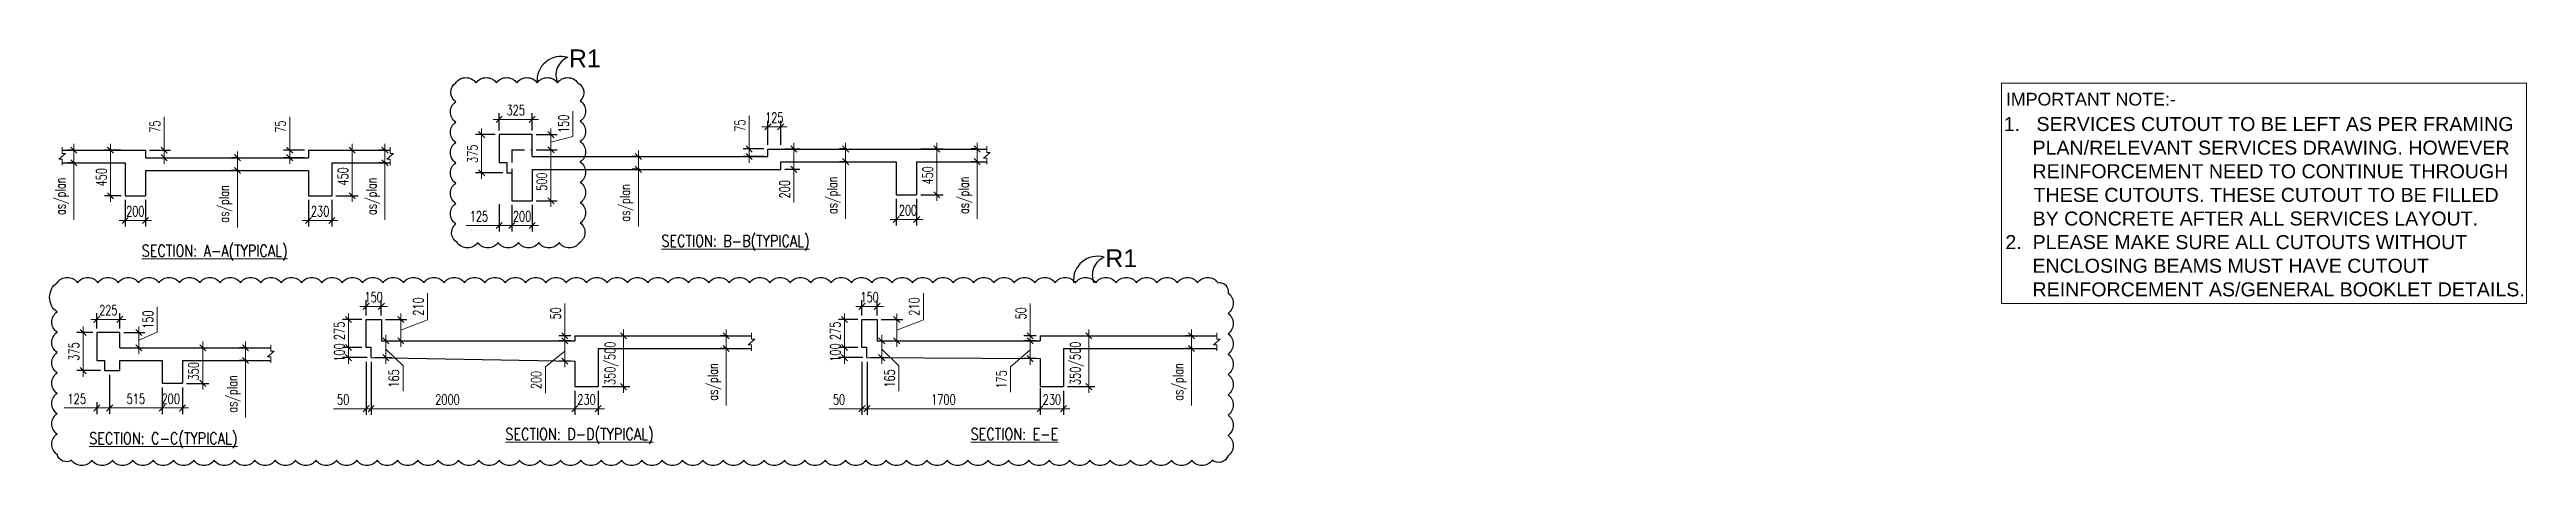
# Model space of a CAD drawing. Header units: millimetres. Extents: x 1255966 to 1543012, y 318612 to 465611.
# Drawn here: x 1397794 to 1422118, y 318612 to 322701 of the extents above; entities that cross this region are included whole.
import ezdxf

# ---------------------------------------------------------------- set-up
doc = ezdxf.new("R2010")
doc.units = ezdxf.units.MM
doc.header["$LTSCALE"] = 500
doc.header["$MEASUREMENT"] = 0
doc.header["$PDMODE"] = 34
doc.linetypes.add('HIDDEN', pattern=[0.375, 0.25, -0.125])
doc.layers.get('Defpoints').update_dxf_attribs({"lineweight": 0})
for name, color, linetype, lineweight in [('BEAM ELE', 2, 'Continuous', 15), ('BEAM N0.', 6, 'Continuous', 18), ('dim-M', 1, 'Continuous', 15), ('TEXT', 7, 'Continuous', 13), ('TEXT2', 3, 'Continuous', 15)]:
    doc.layers.add(name, color=color, linetype=linetype, lineweight=lineweight)
for name, color, linetype in [('CLOUD', 95, 'Continuous'), ('sec', 31, 'Continuous'), ('WINDOW', 5, 'Continuous')]:
    doc.layers.add(name, color=color, linetype=linetype)
doc.styles.add('2MM', font='romans.shx', dxfattribs={"width": 0.7})
doc.styles.add('3mm', font='arial.ttf')
doc.styles.add('ARIAL', font='arial.ttf')
doc.styles.add('BHTESHT$0$HSCC2', font='romanc.shx')
doc.dimstyles.new('RAJESH', dxfattribs={"dimtxt": 200, "dimasz": 180, "dimexe": 100, "dimexo": 250, "dimgap": 50, "dimtad": 2, "dimdec": 0, "dimrnd": 5, "dimzin": 1, "dimdsep": 46, "dimtxsty": '2MM', "dimblk": 'OBLIQUE', "dimcen": 0, "dimdle": 100, "dimclrd": 1, "dimclre": 1, "dimclrt": 3, "dimadec": 0, "dimazin": 0, "dimtfac": 1, "dimtdec": 0, "dimtix": 1, "dimtmove": 2, "dimatfit": 3, "dimfxl": 1, "dimtolj": 1, "dimlwd": -1, "dimarcsym": 0})

msp = doc.modelspace()

# ---------------------------------------------------------------- texts
at = {"layer": 'CLOUD', "color": 1, "linetype": 'Continuous', "style": '3mm'}
for p in [(1402894.3, 322525.7, 0), (1408162.1, 320561.5, 0)]:
    msp.add_text('R1', height=175, dxfattribs=at).set_placement(p)
at = {"layer": 'TEXT', "color": 3, "style": '3mm'}
for s, p in [('1.   SERVICES CUTOUT TO BE LEFT AS PER FRAMING', (1416985.5, 321899.1, 7.1)), ('REINFORCEMENT NEED TO CONTINUE THROUGH', (1417267, 321434.7, 7.1)), ('PLAN/RELEVANT SERVICES DRAWING. HOWEVER', (1417267.3, 321666.9, 7.1)), ('THESE CUTOUTS. THESE CUTOUT TO BE FILLED', (1417277.6, 321202.6, 7.1)), ('BY CONCRETE AFTER ALL SERVICES LAYOUT.', (1417268, 320970.4, 7.1)), ('2.  PLEASE MAKE SURE ALL CUTOUTS WITHOUT', (1417000.8, 320738.3, 7.1)), ('ENCLOSING BEAMS MUST HAVE CUTOUT', (1417266.9, 320506.1, 7.1)), ('REINFORCEMENT AS/GENERAL BOOKLET DETAILS.', (1417267, 320274, 7.1))]:
    msp.add_text(s, height=137.827, dxfattribs=at).set_placement(p)
at = {"layer": 'TEXT2', "style": 'BHTESHT$0$HSCC2', "width": 0.8}
for s, p in [('%%USECTION: B-B(TYPICAL)', (1403802.8, 320761.8, -2007576.1)), ('%%USECTION: A-A(TYPICAL)', (1398699.6, 320665.1, -2007576.1)), ('%%USECTION: C-C(TYPICAL)', (1398183.5, 318820.8, -2007576.1)), ('%%USECTION: D-D(TYPICAL)', (1402270.4, 318863.3, -2007576.1)), ('%%USECTION: E-E', (1406839.8, 318863.3, -2007576.1))]:
    msp.add_text(s, height=115, dxfattribs=at).set_placement(p)
at = {"layer": 'WINDOW', "color": 4, "lineweight": 0, "style": 'ARIAL'}
msp.add_text('IMPORTANT NOTE:-', height=124.963, dxfattribs=at).set_placement((1417006.5, 322150, 7.1))

# ---------------------------------------------------------------- blocks, each defined once
blk = doc.blocks.new('_Oblique')
at = {"color": 0, "linetype": 'ByBlock', "lineweight": -2}
blk.add_line((-0.5, -0.5), (0.5, 0.5), dxfattribs=at)
blk = doc.blocks.new('*D109')
at = {"layer": 'Defpoints', "color": 0, "ltscale": 100, "transparency": 16777216}
for p in [(1398393, 321712), (1398536, 321712), (1398536, 321262)]:
    blk.add_point(p, dxfattribs=at)
at = {"layer": 'dim-M', "color": 1, "lineweight": -2, "ltscale": 100, "transparency": 16777216}
for p, q in [((1398496, 321712), (1398333, 321712)), ((1398496, 321262), (1398333, 321262))]:
    blk.add_line(p, q, dxfattribs=at)
at = {"layer": 'dim-M', "color": 1, "ltscale": 100, "transparency": 16777216}
blk.add_line((1398393, 321202), (1398393, 321772), dxfattribs=at)
at = {"layer": 'dim-M', "color": 1, "ltscale": 100, "transparency": 16777216, "xscale": 60, "yscale": 60, "zscale": 60}
for p, rotation in [((1398393, 321712), 90), ((1398393, 321262), 270)]:
    blk.add_blockref('_Oblique', p, dxfattribs=dict(at, rotation=rotation))
at = {"layer": 'dim-M', "color": 3, "ltscale": 100, "transparency": 16777216, "insert": (1398303, 321445), "char_height": 100, "attachment_point": 5, "rotation": 90, "style": '2MM'}
blk.add_mtext('\\A1;450', dxfattribs=at)
blk = doc.blocks.new('*D110')
at = {"layer": 'Defpoints', "color": 0, "ltscale": 100, "transparency": 16777216}
for p in [(1398536, 321262), (1398736, 321262), (1398536, 321020)]:
    blk.add_point(p, dxfattribs=at)
at = {"layer": 'dim-M', "color": 1, "lineweight": -2, "ltscale": 100, "transparency": 16777216}
for p, q in [((1398536, 321222), (1398536, 320960)), ((1398736, 321222), (1398736, 320960))]:
    blk.add_line(p, q, dxfattribs=at)
at = {"layer": 'dim-M', "color": 1, "ltscale": 100, "transparency": 16777216}
blk.add_line((1398796, 321020), (1398476, 321020), dxfattribs=at)
at = {"layer": 'dim-M', "color": 1, "ltscale": 100, "transparency": 16777216, "xscale": 60, "yscale": 60, "zscale": 60, "rotation": 180}
blk.add_blockref('_Oblique', (1398536, 321020), dxfattribs=at)
at = {"layer": 'dim-M', "color": 1, "ltscale": 100, "transparency": 16777216, "xscale": 60, "yscale": 60, "zscale": 60}
blk.add_blockref('_Oblique', (1398736, 321020), dxfattribs=at)
at = {"layer": 'dim-M', "color": 3, "ltscale": 100, "transparency": 16777216, "insert": (1398636, 321110), "char_height": 100, "attachment_point": 5, "style": '2MM'}
blk.add_mtext('\\A1;200', dxfattribs=at)
blk = doc.blocks.new('*D111')
at = {"layer": 'Defpoints', "color": 0, "ltscale": 100, "transparency": 16777216}
for p in [(1400566, 321712), (1400766, 321712), (1400566, 321262)]:
    blk.add_point(p, dxfattribs=at)
at = {"layer": 'dim-M', "color": 1, "lineweight": -2, "ltscale": 100, "transparency": 16777216}
for p, q in [((1400606, 321712), (1400826, 321712)), ((1400606, 321262), (1400826, 321262))]:
    blk.add_line(p, q, dxfattribs=at)
at = {"layer": 'dim-M', "color": 1, "ltscale": 100, "transparency": 16777216}
blk.add_line((1400766, 321202), (1400766, 321772), dxfattribs=at)
at = {"layer": 'dim-M', "color": 1, "ltscale": 100, "transparency": 16777216, "xscale": 60, "yscale": 60, "zscale": 60}
for p, rotation in [((1400766, 321712), 90), ((1400766, 321262), 270)]:
    blk.add_blockref('_Oblique', p, dxfattribs=dict(at, rotation=rotation))
at = {"layer": 'dim-M', "color": 3, "ltscale": 100, "transparency": 16777216, "insert": (1400676, 321453), "char_height": 100, "attachment_point": 5, "rotation": 90, "style": '2MM'}
blk.add_mtext('\\A1;450', dxfattribs=at)
blk = doc.blocks.new('*D112')
at = {"layer": 'Defpoints', "color": 0, "ltscale": 100, "transparency": 16777216}
for p in [(1400336, 321262), (1400566, 321262), (1400566, 321020)]:
    blk.add_point(p, dxfattribs=at)
at = {"layer": 'dim-M', "color": 1, "lineweight": -2, "ltscale": 100, "transparency": 16777216}
for p, q in [((1400336, 321222), (1400336, 320960)), ((1400566, 321222), (1400566, 320960))]:
    blk.add_line(p, q, dxfattribs=at)
at = {"layer": 'dim-M', "color": 1, "ltscale": 100, "transparency": 16777216}
blk.add_line((1400276, 321020), (1400626, 321020), dxfattribs=at)
at = {"layer": 'dim-M', "color": 1, "ltscale": 100, "transparency": 16777216, "xscale": 60, "yscale": 60, "zscale": 60, "rotation": 180}
blk.add_blockref('_Oblique', (1400336, 321020), dxfattribs=at)
at = {"layer": 'dim-M', "color": 1, "ltscale": 100, "transparency": 16777216, "xscale": 60, "yscale": 60, "zscale": 60}
blk.add_blockref('_Oblique', (1400566, 321020), dxfattribs=at)
at = {"layer": 'dim-M', "color": 3, "ltscale": 100, "transparency": 16777216, "insert": (1400451, 321110), "char_height": 100, "attachment_point": 5, "style": '2MM'}
blk.add_mtext('\\A1;230', dxfattribs=at)
blk = doc.blocks.new('*D113')
at = {"layer": 'Defpoints', "color": 0, "ltscale": 100, "transparency": 16777216}
for p in [(1399689, 321637), (1399639, 321512), (1399689, 321512)]:
    blk.add_point(p, dxfattribs=at)
at = {"layer": 'dim-M', "color": 1, "lineweight": -2, "ltscale": 100, "transparency": 16777216}
for p, q in [((1399649, 321637), (1399579, 321637)), ((1399649, 321512), (1399579, 321512))]:
    blk.add_line(p, q, dxfattribs=at)
at = {"layer": 'dim-M', "color": 1, "ltscale": 100, "transparency": 16777216}
for p, q in [((1399639, 321697), (1399639, 321452)), ((1399639, 320950), (1399639, 321512))]:
    blk.add_line(p, q, dxfattribs=at)
at = {"layer": 'dim-M', "color": 1, "ltscale": 100, "transparency": 16777216, "xscale": 60, "yscale": 60, "zscale": 60}
for p, rotation in [((1399639, 321637), 90), ((1399639, 321512), 270)]:
    blk.add_blockref('_Oblique', p, dxfattribs=dict(at, rotation=rotation))
at = {"layer": 'dim-M', "color": 3, "ltscale": 100, "transparency": 16777216, "insert": (1399522, 321183), "char_height": 100, "attachment_point": 5, "rotation": 90, "style": '2MM'}
blk.add_mtext('\\A1;as/plan', dxfattribs=at)
blk = doc.blocks.new('*D114')
at = {"layer": 'Defpoints', "color": 0, "ltscale": 100, "transparency": 16777216}
for p in [(1398032, 321587), (1398083, 321712), (1398083, 321587)]:
    blk.add_point(p, dxfattribs=at)
at = {"layer": 'dim-M', "color": 1, "lineweight": -2, "ltscale": 100, "transparency": 16777216}
for p, q in [((1398043, 321712), (1397972, 321712)), ((1398043, 321587), (1397972, 321587))]:
    blk.add_line(p, q, dxfattribs=at)
at = {"layer": 'dim-M', "color": 1, "ltscale": 100, "transparency": 16777216}
for p, q in [((1398032, 321772), (1398032, 321527)), ((1398032, 321025), (1398032, 321587))]:
    blk.add_line(p, q, dxfattribs=at)
at = {"layer": 'dim-M', "color": 1, "ltscale": 100, "transparency": 16777216, "xscale": 60, "yscale": 60, "zscale": 60}
for p, rotation in [((1398032, 321712), 90), ((1398032, 321587), 270)]:
    blk.add_blockref('_Oblique', p, dxfattribs=dict(at, rotation=rotation))
at = {"layer": 'dim-M', "color": 3, "ltscale": 100, "transparency": 16777216, "insert": (1397916, 321258), "char_height": 100, "attachment_point": 5, "rotation": 90, "style": '2MM'}
blk.add_mtext('\\A1;as/plan', dxfattribs=at)
blk = doc.blocks.new('*D115')
at = {"layer": 'Defpoints', "color": 0, "ltscale": 100, "transparency": 16777216}
for p in [(1401088, 321587), (1401138, 321712), (1401138, 321587)]:
    blk.add_point(p, dxfattribs=at)
at = {"layer": 'dim-M', "color": 1, "lineweight": -2, "ltscale": 100, "transparency": 16777216}
for p, q in [((1401098, 321712), (1401028, 321712)), ((1401098, 321587), (1401028, 321587))]:
    blk.add_line(p, q, dxfattribs=at)
at = {"layer": 'dim-M', "color": 1, "ltscale": 100, "transparency": 16777216}
for p, q in [((1401088, 321772), (1401088, 321527)), ((1401088, 321025), (1401088, 321587))]:
    blk.add_line(p, q, dxfattribs=at)
at = {"layer": 'dim-M', "color": 1, "ltscale": 100, "transparency": 16777216, "xscale": 60, "yscale": 60, "zscale": 60}
for p, rotation in [((1401088, 321712), 90), ((1401088, 321587), 270)]:
    blk.add_blockref('_Oblique', p, dxfattribs=dict(at, rotation=rotation))
at = {"layer": 'dim-M', "color": 3, "ltscale": 100, "transparency": 16777216, "insert": (1400971, 321258), "char_height": 100, "attachment_point": 5, "rotation": 90, "style": '2MM'}
blk.add_mtext('\\A1;as/plan', dxfattribs=at)
blk = doc.blocks.new('*D116')
at = {"layer": 'Defpoints', "color": 0, "ltscale": 100, "transparency": 16777216}
for p in [(1400152, 321637), (1400336, 321712), (1400336, 321637)]:
    blk.add_point(p, dxfattribs=at)
at = {"layer": 'dim-M', "color": 1, "ltscale": 100, "transparency": 16777216}
for p, q in [((1400152, 322040), (1400152, 321712)), ((1400152, 321712), (1400152, 321772)), ((1400152, 321712), (1400152, 321637)), ((1400152, 321712), (1400152, 321637)), ((1400152, 321637), (1400152, 321577))]:
    blk.add_line(p, q, dxfattribs=at)
at = {"layer": 'dim-M', "color": 1, "lineweight": -2, "ltscale": 100, "transparency": 16777216}
for p, q in [((1400296, 321712), (1400092, 321712)), ((1400296, 321637), (1400092, 321637))]:
    blk.add_line(p, q, dxfattribs=at)
at = {"layer": 'dim-M', "color": 1, "ltscale": 100, "transparency": 16777216, "xscale": 60, "yscale": 60, "zscale": 60}
for p, rotation in [((1400152, 321712), 270), ((1400152, 321637), 90)]:
    blk.add_blockref('_Oblique', p, dxfattribs=dict(at, rotation=rotation))
at = {"layer": 'dim-M', "color": 3, "ltscale": 100, "transparency": 16777216, "insert": (1400062, 321943), "char_height": 100, "attachment_point": 5, "rotation": 90, "style": '2MM'}
blk.add_mtext('\\A1;75', dxfattribs=at)
blk = doc.blocks.new('*D117')
at = {"layer": 'Defpoints', "color": 0, "ltscale": 100, "transparency": 16777216}
for p in [(1398736, 321712), (1398736, 321637), (1398920, 321637)]:
    blk.add_point(p, dxfattribs=at)
at = {"layer": 'dim-M', "color": 1, "ltscale": 100, "transparency": 16777216}
for p, q in [((1398920, 322040), (1398920, 321712)), ((1398920, 321712), (1398920, 321772)), ((1398920, 321712), (1398920, 321637)), ((1398920, 321712), (1398920, 321637)), ((1398920, 321637), (1398920, 321577))]:
    blk.add_line(p, q, dxfattribs=at)
at = {"layer": 'dim-M', "color": 1, "lineweight": -2, "ltscale": 100, "transparency": 16777216}
for p, q in [((1398776, 321712), (1398980, 321712)), ((1398776, 321637), (1398980, 321637))]:
    blk.add_line(p, q, dxfattribs=at)
at = {"layer": 'dim-M', "color": 1, "ltscale": 100, "transparency": 16777216, "xscale": 60, "yscale": 60, "zscale": 60}
for p, rotation in [((1398920, 321712), 270), ((1398920, 321637), 90)]:
    blk.add_blockref('_Oblique', p, dxfattribs=dict(at, rotation=rotation))
at = {"layer": 'dim-M', "color": 3, "ltscale": 100, "transparency": 16777216, "insert": (1398830, 321943), "char_height": 100, "attachment_point": 5, "rotation": 90, "style": '2MM'}
blk.add_mtext('\\A1;75', dxfattribs=at)
blk = doc.blocks.new('*D743')
at = {"layer": 'Defpoints', "color": 0, "ltscale": 100, "transparency": 16777216}
for p in [(1403182, 319887), (1403431, 319887), (1403182, 319387)]:
    blk.add_point(p, dxfattribs=at)
at = {"layer": 'dim-M', "color": 1, "lineweight": -2, "ltscale": 100, "transparency": 16777216}
for p, q in [((1403222, 319887), (1403491, 319887)), ((1403222, 319387), (1403491, 319387))]:
    blk.add_line(p, q, dxfattribs=at)
at = {"layer": 'dim-M', "color": 1, "ltscale": 100, "transparency": 16777216}
blk.add_line((1403431, 319327), (1403431, 319947), dxfattribs=at)
at = {"layer": 'dim-M', "color": 1, "ltscale": 100, "transparency": 16777216, "xscale": 60, "yscale": 60, "zscale": 60}
for p, rotation in [((1403431, 319887), 90), ((1403431, 319387), 270)]:
    blk.add_blockref('_Oblique', p, dxfattribs=dict(at, rotation=rotation))
at = {"layer": 'dim-M', "color": 3, "ltscale": 100, "transparency": 16777216, "insert": (1403315, 319616), "char_height": 100, "attachment_point": 5, "rotation": 90, "style": '2MM'}
blk.add_mtext('\\A1;350/500', dxfattribs=at)
blk = doc.blocks.new('*D744')
at = {"layer": 'Defpoints', "color": 0, "ltscale": 100, "transparency": 16777216}
for p in [(1402952, 319387), (1403182, 319387), (1403182, 319170)]:
    blk.add_point(p, dxfattribs=at)
at = {"layer": 'dim-M', "color": 1, "ltscale": 100, "transparency": 16777216}
blk.add_line((1402892, 319170), (1403242, 319170), dxfattribs=at)
at = {"layer": 'dim-M', "color": 1, "lineweight": -2, "ltscale": 100, "transparency": 16777216}
for p, q in [((1402952, 319347), (1402952, 319110)), ((1403182, 319347), (1403182, 319110))]:
    blk.add_line(p, q, dxfattribs=at)
at = {"layer": 'dim-M', "color": 1, "ltscale": 100, "transparency": 16777216, "xscale": 60, "yscale": 60, "zscale": 60, "rotation": 180}
blk.add_blockref('_Oblique', (1402952, 319170), dxfattribs=at)
at = {"layer": 'dim-M', "color": 1, "ltscale": 100, "transparency": 16777216, "xscale": 60, "yscale": 60, "zscale": 60}
blk.add_blockref('_Oblique', (1403182, 319170), dxfattribs=at)
at = {"layer": 'dim-M', "color": 3, "ltscale": 100, "transparency": 16777216, "insert": (1403067, 319260), "char_height": 100, "attachment_point": 5, "style": '2MM'}
blk.add_mtext('\\A1;230', dxfattribs=at)
blk = doc.blocks.new('*D725')
at = {"layer": 'Defpoints', "color": 0, "ltscale": 100, "transparency": 16777216}
for p in [(1404490, 319887), (1404439, 319762), (1404490, 319762)]:
    blk.add_point(p, dxfattribs=at)
at = {"layer": 'dim-M', "color": 1, "lineweight": -2, "ltscale": 100, "transparency": 16777216}
for p, q in [((1404450, 319887), (1404379, 319887)), ((1404450, 319762), (1404379, 319762))]:
    blk.add_line(p, q, dxfattribs=at)
at = {"layer": 'dim-M', "color": 1, "ltscale": 100, "transparency": 16777216}
for p, q in [((1404439, 319947), (1404439, 319702)), ((1404439, 319200), (1404439, 319762))]:
    blk.add_line(p, q, dxfattribs=at)
at = {"layer": 'dim-M', "color": 1, "ltscale": 100, "transparency": 16777216, "xscale": 60, "yscale": 60, "zscale": 60}
for p, rotation in [((1404439, 319887), 90), ((1404439, 319762), 270)]:
    blk.add_blockref('_Oblique', p, dxfattribs=dict(at, rotation=rotation))
at = {"layer": 'dim-M', "color": 3, "ltscale": 100, "transparency": 16777216, "insert": (1404323, 319433), "char_height": 100, "attachment_point": 5, "rotation": 90, "style": '2MM'}
blk.add_mtext('\\A1;as/plan', dxfattribs=at)
blk = doc.blocks.new('*D726')
at = {"layer": 'Defpoints', "color": 0, "ltscale": 100, "transparency": 16777216}
for p in [(1400952, 319672), (1402952, 319387), (1400952, 319170)]:
    blk.add_point(p, dxfattribs=at)
at = {"layer": 'dim-M', "color": 1, "lineweight": -2, "ltscale": 100, "transparency": 16777216}
for p, q in [((1400952, 319632), (1400952, 319110)), ((1402952, 319347), (1402952, 319110))]:
    blk.add_line(p, q, dxfattribs=at)
at = {"layer": 'dim-M', "color": 1, "ltscale": 100, "transparency": 16777216}
blk.add_line((1403012, 319170), (1400892, 319170), dxfattribs=at)
at = {"layer": 'dim-M', "color": 1, "ltscale": 100, "transparency": 16777216, "xscale": 60, "yscale": 60, "zscale": 60, "rotation": 180}
blk.add_blockref('_Oblique', (1400952, 319170), dxfattribs=at)
at = {"layer": 'dim-M', "color": 1, "ltscale": 100, "transparency": 16777216, "xscale": 60, "yscale": 60, "zscale": 60}
blk.add_blockref('_Oblique', (1402952, 319170), dxfattribs=at)
at = {"layer": 'dim-M', "color": 3, "ltscale": 100, "transparency": 16777216, "insert": (1401702, 319260), "char_height": 100, "attachment_point": 5, "style": '2MM'}
blk.add_mtext('\\A1;2000', dxfattribs=at)
blk = doc.blocks.new('*D727')
at = {"layer": 'Defpoints', "color": 0, "ltscale": 100, "transparency": 16777216}
for p in [(1400952, 319672), (1401052, 319837), (1401096, 319672)]:
    blk.add_point(p, dxfattribs=at)
at = {"layer": 'dim-M', "color": 1, "ltscale": 100, "transparency": 16777216}
for p, q in [((1401096, 319897), (1401096, 319612)), ((1401096, 319755), (1401265, 319592)), ((1401265, 319592), (1401265, 319342))]:
    blk.add_line(p, q, dxfattribs=at)
at = {"layer": 'dim-M', "color": 1, "lineweight": -2, "ltscale": 100, "transparency": 16777216}
for p, q in [((1400992, 319672), (1401156, 319672)), ((1401092, 319837), (1401156, 319837))]:
    blk.add_line(p, q, dxfattribs=at)
at = {"layer": 'dim-M', "color": 1, "ltscale": 100, "transparency": 16777216, "xscale": 60, "yscale": 60, "zscale": 60}
for p, rotation in [((1401096, 319837), 90), ((1401096, 319672), 270)]:
    blk.add_blockref('_Oblique', p, dxfattribs=dict(at, rotation=rotation))
at = {"layer": 'dim-M', "color": 3, "ltscale": 100, "transparency": 16777216, "insert": (1401175, 319467), "char_height": 100, "attachment_point": 5, "rotation": 90, "style": '2MM'}
blk.add_mtext('\\A1;165', dxfattribs=at)
blk = doc.blocks.new('*D745')
at = {"layer": 'Defpoints', "color": 0, "ltscale": 100, "transparency": 16777216}
for p in [(1402952, 319887), (1402854, 319837), (1402952, 319837)]:
    blk.add_point(p, dxfattribs=at)
at = {"layer": 'dim-M', "color": 1, "ltscale": 100, "transparency": 16777216}
for p, q in [((1402854, 320204), (1402854, 319887)), ((1402854, 319887), (1402854, 319947)), ((1402854, 319887), (1402854, 319837)), ((1402854, 319887), (1402854, 319837)), ((1402854, 319837), (1402854, 319777))]:
    blk.add_line(p, q, dxfattribs=at)
at = {"layer": 'dim-M', "color": 1, "lineweight": -2, "ltscale": 100, "transparency": 16777216}
for p, q in [((1402912, 319887), (1402794, 319887)), ((1402912, 319837), (1402794, 319837))]:
    blk.add_line(p, q, dxfattribs=at)
at = {"layer": 'dim-M', "color": 1, "ltscale": 100, "transparency": 16777216, "xscale": 60, "yscale": 60, "zscale": 60}
for p, rotation in [((1402854, 319887), 270), ((1402854, 319837), 90)]:
    blk.add_blockref('_Oblique', p, dxfattribs=dict(at, rotation=rotation))
at = {"layer": 'dim-M', "color": 3, "ltscale": 100, "transparency": 16777216, "insert": (1402764, 320107), "char_height": 100, "attachment_point": 5, "rotation": 90, "style": '2MM'}
blk.add_mtext('\\A1;50', dxfattribs=at)
blk = doc.blocks.new('*D746')
at = {"layer": 'Defpoints', "color": 0, "ltscale": 100, "transparency": 16777216}
for p in [(1400902, 320176), (1400902, 320047), (1401052, 320047)]:
    blk.add_point(p, dxfattribs=at)
at = {"layer": 'dim-M', "color": 1, "ltscale": 100, "transparency": 16777216}
for p, q in [((1400902, 320176), (1400842, 320176)), ((1401052, 320176), (1400902, 320176)), ((1401052, 320176), (1401112, 320176))]:
    blk.add_line(p, q, dxfattribs=at)
at = {"layer": 'dim-M', "color": 1, "lineweight": -2, "ltscale": 100, "transparency": 16777216}
for p, q in [((1400902, 320087), (1400902, 320236)), ((1401052, 320087), (1401052, 320236))]:
    blk.add_line(p, q, dxfattribs=at)
at = {"layer": 'dim-M', "color": 1, "ltscale": 100, "transparency": 16777216, "xscale": 60, "yscale": 60, "zscale": 60}
blk.add_blockref('_Oblique', (1400902, 320176), dxfattribs=at)
at = {"layer": 'dim-M', "color": 1, "ltscale": 100, "transparency": 16777216, "xscale": 60, "yscale": 60, "zscale": 60, "rotation": 180}
blk.add_blockref('_Oblique', (1401052, 320176), dxfattribs=at)
at = {"layer": 'dim-M', "color": 3, "ltscale": 100, "transparency": 16777216, "insert": (1400977, 320266), "char_height": 100, "attachment_point": 5, "style": '2MM'}
blk.add_mtext('\\A1;150', dxfattribs=at)
blk = doc.blocks.new('*D728')
at = {"layer": 'Defpoints', "color": 0, "ltscale": 100, "transparency": 16777216}
for p in [(1401052, 320047), (1401052, 319837), (1401243, 319837)]:
    blk.add_point(p, dxfattribs=at)
at = {"layer": 'dim-M', "color": 1, "ltscale": 100, "transparency": 16777216}
for p, q in [((1401505, 320044), (1401505, 320304)), ((1401243, 320107), (1401243, 319777)), ((1401243, 319942), (1401505, 320044))]:
    blk.add_line(p, q, dxfattribs=at)
at = {"layer": 'dim-M', "color": 1, "lineweight": -2, "ltscale": 100, "transparency": 16777216}
for p, q in [((1401092, 320047), (1401303, 320047)), ((1401092, 319837), (1401303, 319837))]:
    blk.add_line(p, q, dxfattribs=at)
at = {"layer": 'dim-M', "color": 1, "ltscale": 100, "transparency": 16777216, "xscale": 60, "yscale": 60, "zscale": 60}
for p, rotation in [((1401243, 320047), 90), ((1401243, 319837), 270)]:
    blk.add_blockref('_Oblique', p, dxfattribs=dict(at, rotation=rotation))
at = {"layer": 'dim-M', "color": 3, "ltscale": 100, "transparency": 16777216, "insert": (1401415, 320174), "char_height": 100, "attachment_point": 5, "rotation": 90, "style": '2MM'}
blk.add_mtext('\\A1;210', dxfattribs=at)
blk = doc.blocks.new('*D747')
at = {"layer": 'Defpoints', "color": 0, "ltscale": 100, "transparency": 16777216}
for p in [(1400730, 319672), (1400902, 319772), (1400952, 319672)]:
    blk.add_point(p, dxfattribs=at)
at = {"layer": 'dim-M', "color": 1, "lineweight": -2, "ltscale": 100, "transparency": 16777216}
for p, q in [((1400862, 319772), (1400670, 319772)), ((1400912, 319672), (1400670, 319672))]:
    blk.add_line(p, q, dxfattribs=at)
at = {"layer": 'dim-M', "color": 1, "ltscale": 100, "transparency": 16777216}
for p, q in [((1400730, 319772), (1400730, 319832)), ((1400730, 319772), (1400730, 319672)), ((1400730, 319672), (1400730, 319612))]:
    blk.add_line(p, q, dxfattribs=at)
at = {"layer": 'dim-M', "color": 1, "ltscale": 100, "transparency": 16777216, "xscale": 60, "yscale": 60, "zscale": 60}
for p, rotation in [((1400730, 319772), 270), ((1400730, 319672), 90)]:
    blk.add_blockref('_Oblique', p, dxfattribs=dict(at, rotation=rotation))
at = {"layer": 'dim-M', "color": 3, "ltscale": 100, "transparency": 16777216, "insert": (1400640, 319722), "char_height": 100, "attachment_point": 5, "rotation": 90, "style": '2MM'}
blk.add_mtext('\\A1;100', dxfattribs=at)
blk = doc.blocks.new('*D729')
at = {"layer": 'Defpoints', "color": 0, "ltscale": 100, "transparency": 16777216}
for p in [(1400902, 319672), (1400952, 319672), (1400952, 319170)]:
    blk.add_point(p, dxfattribs=at)
at = {"layer": 'dim-M', "color": 1, "lineweight": -2, "ltscale": 100, "transparency": 16777216}
for p, q in [((1400902, 319632), (1400902, 319110)), ((1400952, 319632), (1400952, 319110))]:
    blk.add_line(p, q, dxfattribs=at)
at = {"layer": 'dim-M', "color": 1, "ltscale": 100, "transparency": 16777216}
for p, q in [((1400581, 319170), (1400902, 319170)), ((1400902, 319170), (1400842, 319170)), ((1400902, 319170), (1400952, 319170)), ((1400902, 319170), (1400952, 319170)), ((1400952, 319170), (1401012, 319170))]:
    blk.add_line(p, q, dxfattribs=at)
at = {"layer": 'dim-M', "color": 1, "ltscale": 100, "transparency": 16777216, "xscale": 60, "yscale": 60, "zscale": 60}
blk.add_blockref('_Oblique', (1400902, 319170), dxfattribs=at)
at = {"layer": 'dim-M', "color": 1, "ltscale": 100, "transparency": 16777216, "xscale": 60, "yscale": 60, "zscale": 60, "rotation": 180}
blk.add_blockref('_Oblique', (1400952, 319170), dxfattribs=at)
at = {"layer": 'dim-M', "color": 3, "ltscale": 100, "transparency": 16777216, "insert": (1400677, 319260), "char_height": 100, "attachment_point": 5, "style": '2MM'}
blk.add_mtext('\\A1;50', dxfattribs=at)
blk = doc.blocks.new('*D748')
at = {"layer": 'Defpoints', "color": 0, "ltscale": 100, "transparency": 16777216}
for p in [(1400730, 320047), (1400902, 320047), (1400902, 319772)]:
    blk.add_point(p, dxfattribs=at)
at = {"layer": 'dim-M', "color": 1, "lineweight": -2, "ltscale": 100, "transparency": 16777216}
for p, q in [((1400862, 320047), (1400670, 320047)), ((1400862, 319772), (1400670, 319772))]:
    blk.add_line(p, q, dxfattribs=at)
at = {"layer": 'dim-M', "color": 1, "ltscale": 100, "transparency": 16777216}
blk.add_line((1400730, 319712), (1400730, 320107), dxfattribs=at)
at = {"layer": 'dim-M', "color": 1, "ltscale": 100, "transparency": 16777216, "xscale": 60, "yscale": 60, "zscale": 60}
for p, rotation in [((1400730, 320047), 90), ((1400730, 319772), 270)]:
    blk.add_blockref('_Oblique', p, dxfattribs=dict(at, rotation=rotation))
at = {"layer": 'dim-M', "color": 3, "ltscale": 100, "transparency": 16777216, "insert": (1400640, 319935), "char_height": 100, "attachment_point": 5, "rotation": 90, "style": '2MM'}
blk.add_mtext('\\A1;275', dxfattribs=at)
blk = doc.blocks.new('*D751')
at = {"layer": 'Defpoints', "color": 0, "ltscale": 100, "transparency": 16777216}
for p in [(1402854, 319637), (1402952, 319837), (1402952, 319637)]:
    blk.add_point(p, dxfattribs=at)
at = {"layer": 'dim-M', "color": 1, "ltscale": 100, "transparency": 16777216}
for p, q in [((1402854, 319897), (1402854, 319577)), ((1402854, 319737), (1402663, 319582)), ((1402663, 319582), (1402663, 319322))]:
    blk.add_line(p, q, dxfattribs=at)
at = {"layer": 'dim-M', "color": 1, "lineweight": -2, "ltscale": 100, "transparency": 16777216}
for p, q in [((1402912, 319837), (1402794, 319837)), ((1402912, 319637), (1402794, 319637))]:
    blk.add_line(p, q, dxfattribs=at)
at = {"layer": 'dim-M', "color": 1, "ltscale": 100, "transparency": 16777216, "xscale": 60, "yscale": 60, "zscale": 60}
for p, rotation in [((1402854, 319837), 90), ((1402854, 319637), 270)]:
    blk.add_blockref('_Oblique', p, dxfattribs=dict(at, rotation=rotation))
at = {"layer": 'dim-M', "color": 3, "ltscale": 100, "transparency": 16777216, "insert": (1402573, 319452), "char_height": 100, "attachment_point": 5, "rotation": 90, "style": '2MM'}
blk.add_mtext('\\A1;200', dxfattribs=at)
blk = doc.blocks.new('*D752')
at = {"layer": 'Defpoints', "color": 0, "ltscale": 100, "transparency": 16777216}
for p in [(1407752, 319887), (1408000, 319887), (1407752, 319387)]:
    blk.add_point(p, dxfattribs=at)
at = {"layer": 'dim-M', "color": 1, "lineweight": -2, "ltscale": 100, "transparency": 16777216}
for p, q in [((1407792, 319887), (1408060, 319887)), ((1407792, 319387), (1408060, 319387))]:
    blk.add_line(p, q, dxfattribs=at)
at = {"layer": 'dim-M', "color": 1, "ltscale": 100, "transparency": 16777216}
blk.add_line((1408000, 319327), (1408000, 319947), dxfattribs=at)
at = {"layer": 'dim-M', "color": 1, "ltscale": 100, "transparency": 16777216, "xscale": 60, "yscale": 60, "zscale": 60}
for p, rotation in [((1408000, 319887), 90), ((1408000, 319387), 270)]:
    blk.add_blockref('_Oblique', p, dxfattribs=dict(at, rotation=rotation))
at = {"layer": 'dim-M', "color": 3, "ltscale": 100, "transparency": 16777216, "insert": (1407884, 319616), "char_height": 100, "attachment_point": 5, "rotation": 90, "style": '2MM'}
blk.add_mtext('\\A1;350/500', dxfattribs=at)
blk = doc.blocks.new('*D753')
at = {"layer": 'Defpoints', "color": 0, "ltscale": 100, "transparency": 16777216}
for p in [(1407522, 319387), (1407752, 319387), (1407752, 319170)]:
    blk.add_point(p, dxfattribs=at)
at = {"layer": 'dim-M', "color": 1, "ltscale": 100, "transparency": 16777216}
blk.add_line((1407462, 319170), (1407812, 319170), dxfattribs=at)
at = {"layer": 'dim-M', "color": 1, "lineweight": -2, "ltscale": 100, "transparency": 16777216}
for p, q in [((1407522, 319347), (1407522, 319110)), ((1407752, 319347), (1407752, 319110))]:
    blk.add_line(p, q, dxfattribs=at)
at = {"layer": 'dim-M', "color": 1, "ltscale": 100, "transparency": 16777216, "xscale": 60, "yscale": 60, "zscale": 60, "rotation": 180}
blk.add_blockref('_Oblique', (1407522, 319170), dxfattribs=at)
at = {"layer": 'dim-M', "color": 1, "ltscale": 100, "transparency": 16777216, "xscale": 60, "yscale": 60, "zscale": 60}
blk.add_blockref('_Oblique', (1407752, 319170), dxfattribs=at)
at = {"layer": 'dim-M', "color": 3, "ltscale": 100, "transparency": 16777216, "insert": (1407637, 319260), "char_height": 100, "attachment_point": 5, "style": '2MM'}
blk.add_mtext('\\A1;230', dxfattribs=at)
blk = doc.blocks.new('*D734')
at = {"layer": 'Defpoints', "color": 0, "ltscale": 100, "transparency": 16777216}
for p in [(1409060, 319887), (1409009, 319762), (1409060, 319762)]:
    blk.add_point(p, dxfattribs=at)
at = {"layer": 'dim-M', "color": 1, "lineweight": -2, "ltscale": 100, "transparency": 16777216}
for p, q in [((1409020, 319887), (1408949, 319887)), ((1409020, 319762), (1408949, 319762))]:
    blk.add_line(p, q, dxfattribs=at)
at = {"layer": 'dim-M', "color": 1, "ltscale": 100, "transparency": 16777216}
for p, q in [((1409009, 319947), (1409009, 319702)), ((1409009, 319200), (1409009, 319762))]:
    blk.add_line(p, q, dxfattribs=at)
at = {"layer": 'dim-M', "color": 1, "ltscale": 100, "transparency": 16777216, "xscale": 60, "yscale": 60, "zscale": 60}
for p, rotation in [((1409009, 319887), 90), ((1409009, 319762), 270)]:
    blk.add_blockref('_Oblique', p, dxfattribs=dict(at, rotation=rotation))
at = {"layer": 'dim-M', "color": 3, "ltscale": 100, "transparency": 16777216, "insert": (1408893, 319433), "char_height": 100, "attachment_point": 5, "rotation": 90, "style": '2MM'}
blk.add_mtext('\\A1;as/plan', dxfattribs=at)
blk = doc.blocks.new('*D735')
at = {"layer": 'Defpoints', "color": 0, "ltscale": 100, "transparency": 16777216}
for p in [(1405822, 319672), (1407522, 319412), (1405822, 319170)]:
    blk.add_point(p, dxfattribs=at)
at = {"layer": 'dim-M', "color": 1, "lineweight": -2, "ltscale": 100, "transparency": 16777216}
for p, q in [((1405822, 319632), (1405822, 319110)), ((1407522, 319372), (1407522, 319110))]:
    blk.add_line(p, q, dxfattribs=at)
at = {"layer": 'dim-M', "color": 1, "ltscale": 100, "transparency": 16777216}
blk.add_line((1407582, 319170), (1405762, 319170), dxfattribs=at)
at = {"layer": 'dim-M', "color": 1, "ltscale": 100, "transparency": 16777216, "xscale": 60, "yscale": 60, "zscale": 60, "rotation": 180}
blk.add_blockref('_Oblique', (1405822, 319170), dxfattribs=at)
at = {"layer": 'dim-M', "color": 1, "ltscale": 100, "transparency": 16777216, "xscale": 60, "yscale": 60, "zscale": 60}
blk.add_blockref('_Oblique', (1407522, 319170), dxfattribs=at)
at = {"layer": 'dim-M', "color": 3, "ltscale": 100, "transparency": 16777216, "insert": (1406572, 319260), "char_height": 100, "attachment_point": 5, "style": '2MM'}
blk.add_mtext('\\A1;1700', dxfattribs=at)
blk = doc.blocks.new('*D736')
at = {"layer": 'Defpoints', "color": 0, "ltscale": 100, "transparency": 16777216}
for p in [(1405822, 319672), (1405922, 319837), (1405966, 319672)]:
    blk.add_point(p, dxfattribs=at)
at = {"layer": 'dim-M', "color": 1, "ltscale": 100, "transparency": 16777216}
for p, q in [((1405966, 319897), (1405966, 319612)), ((1405966, 319755), (1406134, 319592)), ((1406134, 319592), (1406134, 319342))]:
    blk.add_line(p, q, dxfattribs=at)
at = {"layer": 'dim-M', "color": 1, "lineweight": -2, "ltscale": 100, "transparency": 16777216}
for p, q in [((1405862, 319672), (1406026, 319672)), ((1405962, 319837), (1406026, 319837))]:
    blk.add_line(p, q, dxfattribs=at)
at = {"layer": 'dim-M', "color": 1, "ltscale": 100, "transparency": 16777216, "xscale": 60, "yscale": 60, "zscale": 60}
for p, rotation in [((1405966, 319837), 90), ((1405966, 319672), 270)]:
    blk.add_blockref('_Oblique', p, dxfattribs=dict(at, rotation=rotation))
at = {"layer": 'dim-M', "color": 3, "ltscale": 100, "transparency": 16777216, "insert": (1406044, 319467), "char_height": 100, "attachment_point": 5, "rotation": 90, "style": '2MM'}
blk.add_mtext('\\A1;165', dxfattribs=at)
blk = doc.blocks.new('*D754')
at = {"layer": 'Defpoints', "color": 0, "ltscale": 100, "transparency": 16777216}
for p in [(1407522, 319887), (1407423, 319837), (1407522, 319837)]:
    blk.add_point(p, dxfattribs=at)
at = {"layer": 'dim-M', "color": 1, "ltscale": 100, "transparency": 16777216}
for p, q in [((1407423, 320204), (1407423, 319887)), ((1407423, 319887), (1407423, 319947)), ((1407423, 319887), (1407423, 319837)), ((1407423, 319887), (1407423, 319837)), ((1407423, 319837), (1407423, 319777))]:
    blk.add_line(p, q, dxfattribs=at)
at = {"layer": 'dim-M', "color": 1, "lineweight": -2, "ltscale": 100, "transparency": 16777216}
for p, q in [((1407482, 319887), (1407363, 319887)), ((1407482, 319837), (1407363, 319837))]:
    blk.add_line(p, q, dxfattribs=at)
at = {"layer": 'dim-M', "color": 1, "ltscale": 100, "transparency": 16777216, "xscale": 60, "yscale": 60, "zscale": 60}
for p, rotation in [((1407423, 319887), 270), ((1407423, 319837), 90)]:
    blk.add_blockref('_Oblique', p, dxfattribs=dict(at, rotation=rotation))
at = {"layer": 'dim-M', "color": 3, "ltscale": 100, "transparency": 16777216, "insert": (1407333, 320107), "char_height": 100, "attachment_point": 5, "rotation": 90, "style": '2MM'}
blk.add_mtext('\\A1;50', dxfattribs=at)
blk = doc.blocks.new('*D755')
at = {"layer": 'Defpoints', "color": 0, "ltscale": 100, "transparency": 16777216}
for p in [(1405772, 320176), (1405772, 320047), (1405922, 320047)]:
    blk.add_point(p, dxfattribs=at)
at = {"layer": 'dim-M', "color": 1, "ltscale": 100, "transparency": 16777216}
for p, q in [((1405772, 320176), (1405712, 320176)), ((1405922, 320176), (1405772, 320176)), ((1405922, 320176), (1405982, 320176))]:
    blk.add_line(p, q, dxfattribs=at)
at = {"layer": 'dim-M', "color": 1, "lineweight": -2, "ltscale": 100, "transparency": 16777216}
for p, q in [((1405772, 320087), (1405772, 320236)), ((1405922, 320087), (1405922, 320236))]:
    blk.add_line(p, q, dxfattribs=at)
at = {"layer": 'dim-M', "color": 1, "ltscale": 100, "transparency": 16777216, "xscale": 60, "yscale": 60, "zscale": 60}
blk.add_blockref('_Oblique', (1405772, 320176), dxfattribs=at)
at = {"layer": 'dim-M', "color": 1, "ltscale": 100, "transparency": 16777216, "xscale": 60, "yscale": 60, "zscale": 60, "rotation": 180}
blk.add_blockref('_Oblique', (1405922, 320176), dxfattribs=at)
at = {"layer": 'dim-M', "color": 3, "ltscale": 100, "transparency": 16777216, "insert": (1405847, 320266), "char_height": 100, "attachment_point": 5, "style": '2MM'}
blk.add_mtext('\\A1;150', dxfattribs=at)
blk = doc.blocks.new('*D737')
at = {"layer": 'Defpoints', "color": 0, "ltscale": 100, "transparency": 16777216}
for p in [(1405922, 320047), (1405922, 319837), (1406113, 319837)]:
    blk.add_point(p, dxfattribs=at)
at = {"layer": 'dim-M', "color": 1, "ltscale": 100, "transparency": 16777216}
for p, q in [((1406375, 320044), (1406375, 320304)), ((1406113, 320107), (1406113, 319777)), ((1406113, 319942), (1406375, 320044))]:
    blk.add_line(p, q, dxfattribs=at)
at = {"layer": 'dim-M', "color": 1, "lineweight": -2, "ltscale": 100, "transparency": 16777216}
for p, q in [((1405962, 320047), (1406173, 320047)), ((1405962, 319837), (1406173, 319837))]:
    blk.add_line(p, q, dxfattribs=at)
at = {"layer": 'dim-M', "color": 1, "ltscale": 100, "transparency": 16777216, "xscale": 60, "yscale": 60, "zscale": 60}
for p, rotation in [((1406113, 320047), 90), ((1406113, 319837), 270)]:
    blk.add_blockref('_Oblique', p, dxfattribs=dict(at, rotation=rotation))
at = {"layer": 'dim-M', "color": 3, "ltscale": 100, "transparency": 16777216, "insert": (1406285, 320174), "char_height": 100, "attachment_point": 5, "rotation": 90, "style": '2MM'}
blk.add_mtext('\\A1;210', dxfattribs=at)
blk = doc.blocks.new('*D756')
at = {"layer": 'Defpoints', "color": 0, "ltscale": 100, "transparency": 16777216}
for p in [(1405600, 319672), (1405772, 319772), (1405822, 319672)]:
    blk.add_point(p, dxfattribs=at)
at = {"layer": 'dim-M', "color": 1, "lineweight": -2, "ltscale": 100, "transparency": 16777216}
for p, q in [((1405732, 319772), (1405540, 319772)), ((1405782, 319672), (1405540, 319672))]:
    blk.add_line(p, q, dxfattribs=at)
at = {"layer": 'dim-M', "color": 1, "ltscale": 100, "transparency": 16777216}
for p, q in [((1405600, 319772), (1405600, 319832)), ((1405600, 319772), (1405600, 319672)), ((1405600, 319672), (1405600, 319612))]:
    blk.add_line(p, q, dxfattribs=at)
at = {"layer": 'dim-M', "color": 1, "ltscale": 100, "transparency": 16777216, "xscale": 60, "yscale": 60, "zscale": 60}
for p, rotation in [((1405600, 319772), 270), ((1405600, 319672), 90)]:
    blk.add_blockref('_Oblique', p, dxfattribs=dict(at, rotation=rotation))
at = {"layer": 'dim-M', "color": 3, "ltscale": 100, "transparency": 16777216, "insert": (1405510, 319722), "char_height": 100, "attachment_point": 5, "rotation": 90, "style": '2MM'}
blk.add_mtext('\\A1;100', dxfattribs=at)
blk = doc.blocks.new('*D738')
at = {"layer": 'Defpoints', "color": 0, "ltscale": 100, "transparency": 16777216}
for p in [(1405772, 319672), (1405822, 319672), (1405822, 319170)]:
    blk.add_point(p, dxfattribs=at)
at = {"layer": 'dim-M', "color": 1, "lineweight": -2, "ltscale": 100, "transparency": 16777216}
for p, q in [((1405772, 319632), (1405772, 319110)), ((1405822, 319632), (1405822, 319110))]:
    blk.add_line(p, q, dxfattribs=at)
at = {"layer": 'dim-M', "color": 1, "ltscale": 100, "transparency": 16777216}
for p, q in [((1405450, 319170), (1405772, 319170)), ((1405772, 319170), (1405712, 319170)), ((1405772, 319170), (1405822, 319170)), ((1405772, 319170), (1405822, 319170)), ((1405822, 319170), (1405882, 319170))]:
    blk.add_line(p, q, dxfattribs=at)
at = {"layer": 'dim-M', "color": 1, "ltscale": 100, "transparency": 16777216, "xscale": 60, "yscale": 60, "zscale": 60}
blk.add_blockref('_Oblique', (1405772, 319170), dxfattribs=at)
at = {"layer": 'dim-M', "color": 1, "ltscale": 100, "transparency": 16777216, "xscale": 60, "yscale": 60, "zscale": 60, "rotation": 180}
blk.add_blockref('_Oblique', (1405822, 319170), dxfattribs=at)
at = {"layer": 'dim-M', "color": 3, "ltscale": 100, "transparency": 16777216, "insert": (1405547, 319260), "char_height": 100, "attachment_point": 5, "style": '2MM'}
blk.add_mtext('\\A1;50', dxfattribs=at)
blk = doc.blocks.new('*D757')
at = {"layer": 'Defpoints', "color": 0, "ltscale": 100, "transparency": 16777216}
for p in [(1405600, 320047), (1405772, 320047), (1405772, 319772)]:
    blk.add_point(p, dxfattribs=at)
at = {"layer": 'dim-M', "color": 1, "lineweight": -2, "ltscale": 100, "transparency": 16777216}
for p, q in [((1405732, 320047), (1405540, 320047)), ((1405732, 319772), (1405540, 319772))]:
    blk.add_line(p, q, dxfattribs=at)
at = {"layer": 'dim-M', "color": 1, "ltscale": 100, "transparency": 16777216}
blk.add_line((1405600, 319712), (1405600, 320107), dxfattribs=at)
at = {"layer": 'dim-M', "color": 1, "ltscale": 100, "transparency": 16777216, "xscale": 60, "yscale": 60, "zscale": 60}
for p, rotation in [((1405600, 320047), 90), ((1405600, 319772), 270)]:
    blk.add_blockref('_Oblique', p, dxfattribs=dict(at, rotation=rotation))
at = {"layer": 'dim-M', "color": 3, "ltscale": 100, "transparency": 16777216, "insert": (1405510, 319935), "char_height": 100, "attachment_point": 5, "rotation": 90, "style": '2MM'}
blk.add_mtext('\\A1;275', dxfattribs=at)
blk = doc.blocks.new('*D758')
at = {"layer": 'Defpoints', "color": 0, "ltscale": 100, "transparency": 16777216}
for p in [(1407423, 319662), (1407522, 319837), (1407522, 319662)]:
    blk.add_point(p, dxfattribs=at)
at = {"layer": 'dim-M', "color": 1, "ltscale": 100, "transparency": 16777216}
for p, q in [((1407423, 319897), (1407423, 319602)), ((1407423, 319750), (1407232, 319582)), ((1407232, 319582), (1407232, 319332))]:
    blk.add_line(p, q, dxfattribs=at)
at = {"layer": 'dim-M', "color": 1, "lineweight": -2, "ltscale": 100, "transparency": 16777216}
for p, q in [((1407482, 319837), (1407363, 319837)), ((1407482, 319662), (1407363, 319662))]:
    blk.add_line(p, q, dxfattribs=at)
at = {"layer": 'dim-M', "color": 1, "ltscale": 100, "transparency": 16777216, "xscale": 60, "yscale": 60, "zscale": 60}
for p, rotation in [((1407423, 319837), 90), ((1407423, 319662), 270)]:
    blk.add_blockref('_Oblique', p, dxfattribs=dict(at, rotation=rotation))
at = {"layer": 'dim-M', "color": 3, "ltscale": 100, "transparency": 16777216, "insert": (1407142, 319457), "char_height": 100, "attachment_point": 5, "rotation": 90, "style": '2MM'}
blk.add_mtext('\\A1;175', dxfattribs=at)
blk = doc.blocks.new('*D761')
at = {"layer": 'Defpoints', "color": 0, "ltscale": 100, "transparency": 16777216}
for p in [(1402334, 321214), (1402534, 321214), (1402334, 320971)]:
    blk.add_point(p, dxfattribs=at)
at = {"layer": 'dim-M', "color": 1, "lineweight": -2, "ltscale": 100, "transparency": 16777216}
for p, q in [((1402334, 321174), (1402334, 320911)), ((1402534, 321174), (1402534, 320911))]:
    blk.add_line(p, q, dxfattribs=at)
at = {"layer": 'dim-M', "color": 1, "ltscale": 100, "transparency": 16777216}
blk.add_line((1402594, 320971), (1402274, 320971), dxfattribs=at)
at = {"layer": 'dim-M', "color": 1, "ltscale": 100, "transparency": 16777216, "xscale": 60, "yscale": 60, "zscale": 60, "rotation": 180}
blk.add_blockref('_Oblique', (1402334, 320971), dxfattribs=at)
at = {"layer": 'dim-M', "color": 1, "ltscale": 100, "transparency": 16777216, "xscale": 60, "yscale": 60, "zscale": 60}
blk.add_blockref('_Oblique', (1402534, 320971), dxfattribs=at)
at = {"layer": 'dim-M', "color": 3, "ltscale": 100, "transparency": 16777216, "insert": (1402434, 321061), "char_height": 100, "attachment_point": 5, "style": '2MM'}
blk.add_mtext('\\A1;200', dxfattribs=at)
blk = doc.blocks.new('*D777')
at = {"layer": 'Defpoints', "color": 0, "ltscale": 100, "transparency": 16777216}
for p in [(1406309, 321723), (1406508, 321723), (1406309, 321273)]:
    blk.add_point(p, dxfattribs=at)
at = {"layer": 'dim-M', "color": 1, "lineweight": -2, "ltscale": 100, "transparency": 16777216}
for p, q in [((1406349, 321723), (1406568, 321723)), ((1406349, 321273), (1406568, 321273))]:
    blk.add_line(p, q, dxfattribs=at)
at = {"layer": 'dim-M', "color": 1, "ltscale": 100, "transparency": 16777216}
blk.add_line((1406508, 321213), (1406508, 321783), dxfattribs=at)
at = {"layer": 'dim-M', "color": 1, "ltscale": 100, "transparency": 16777216, "xscale": 60, "yscale": 60, "zscale": 60}
for p, rotation in [((1406508, 321723), 90), ((1406508, 321273), 270)]:
    blk.add_blockref('_Oblique', p, dxfattribs=dict(at, rotation=rotation))
at = {"layer": 'dim-M', "color": 3, "ltscale": 100, "transparency": 16777216, "insert": (1406418, 321463), "char_height": 100, "attachment_point": 5, "rotation": 90, "style": '2MM'}
blk.add_mtext('\\A1;450', dxfattribs=at)
blk = doc.blocks.new('*D778')
at = {"layer": 'Defpoints', "color": 0, "ltscale": 100, "transparency": 16777216}
for p in [(1406109, 321273), (1406309, 321273), (1406309, 321030)]:
    blk.add_point(p, dxfattribs=at)
at = {"layer": 'dim-M', "color": 1, "lineweight": -2, "ltscale": 100, "transparency": 16777216}
for p, q in [((1406109, 321233), (1406109, 320970)), ((1406309, 321233), (1406309, 320970))]:
    blk.add_line(p, q, dxfattribs=at)
at = {"layer": 'dim-M', "color": 1, "ltscale": 100, "transparency": 16777216}
blk.add_line((1406049, 321030), (1406369, 321030), dxfattribs=at)
at = {"layer": 'dim-M', "color": 1, "ltscale": 100, "transparency": 16777216, "xscale": 60, "yscale": 60, "zscale": 60, "rotation": 180}
blk.add_blockref('_Oblique', (1406109, 321030), dxfattribs=at)
at = {"layer": 'dim-M', "color": 1, "ltscale": 100, "transparency": 16777216, "xscale": 60, "yscale": 60, "zscale": 60}
blk.add_blockref('_Oblique', (1406309, 321030), dxfattribs=at)
at = {"layer": 'dim-M', "color": 3, "ltscale": 100, "transparency": 16777216, "insert": (1406224, 321120), "char_height": 100, "attachment_point": 5, "style": '2MM'}
blk.add_mtext('\\A1;200', dxfattribs=at)
blk = doc.blocks.new('*D762')
at = {"layer": 'Defpoints', "color": 0, "ltscale": 100, "transparency": 16777216}
for p in [(1403627, 321648), (1403576, 321523), (1403627, 321523)]:
    blk.add_point(p, dxfattribs=at)
at = {"layer": 'dim-M', "color": 1, "lineweight": -2, "ltscale": 100, "transparency": 16777216}
for p, q in [((1403587, 321648), (1403516, 321648)), ((1403587, 321523), (1403516, 321523))]:
    blk.add_line(p, q, dxfattribs=at)
at = {"layer": 'dim-M', "color": 1, "ltscale": 100, "transparency": 16777216}
for p, q in [((1403576, 321708), (1403576, 321463)), ((1403576, 320960), (1403576, 321523))]:
    blk.add_line(p, q, dxfattribs=at)
at = {"layer": 'dim-M', "color": 1, "ltscale": 100, "transparency": 16777216, "xscale": 60, "yscale": 60, "zscale": 60}
for p, rotation in [((1403576, 321648), 90), ((1403576, 321523), 270)]:
    blk.add_blockref('_Oblique', p, dxfattribs=dict(at, rotation=rotation))
at = {"layer": 'dim-M', "color": 3, "ltscale": 100, "transparency": 16777216, "insert": (1403460, 321193), "char_height": 100, "attachment_point": 5, "rotation": 90, "style": '2MM'}
blk.add_mtext('\\A1;as/plan', dxfattribs=at)
blk = doc.blocks.new('*D763')
at = {"layer": 'Defpoints', "color": 0, "ltscale": 100, "transparency": 16777216}
for p in [(1406903, 321598), (1406954, 321723), (1406954, 321598)]:
    blk.add_point(p, dxfattribs=at)
at = {"layer": 'dim-M', "color": 1, "lineweight": -2, "ltscale": 100, "transparency": 16777216}
for p, q in [((1406914, 321723), (1406843, 321723)), ((1406914, 321598), (1406843, 321598))]:
    blk.add_line(p, q, dxfattribs=at)
at = {"layer": 'dim-M', "color": 1, "ltscale": 100, "transparency": 16777216}
for p, q in [((1406903, 321783), (1406903, 321538)), ((1406903, 321035), (1406903, 321598))]:
    blk.add_line(p, q, dxfattribs=at)
at = {"layer": 'dim-M', "color": 1, "ltscale": 100, "transparency": 16777216, "xscale": 60, "yscale": 60, "zscale": 60}
for p, rotation in [((1406903, 321723), 90), ((1406903, 321598), 270)]:
    blk.add_blockref('_Oblique', p, dxfattribs=dict(at, rotation=rotation))
at = {"layer": 'dim-M', "color": 3, "ltscale": 100, "transparency": 16777216, "insert": (1406787, 321268), "char_height": 100, "attachment_point": 5, "rotation": 90, "style": '2MM'}
blk.add_mtext('\\A1;as/plan', dxfattribs=at)
blk = doc.blocks.new('*D764')
at = {"layer": 'Defpoints', "color": 0, "ltscale": 100, "transparency": 16777216}
for p in [(1404974, 321940), (1404849, 321723), (1404974, 321723)]:
    blk.add_point(p, dxfattribs=at)
at = {"layer": 'dim-M', "color": 1, "ltscale": 100, "transparency": 16777216}
for p, q in [((1404849, 321940), (1404789, 321940)), ((1404849, 321940), (1404974, 321940)), ((1404974, 321940), (1405034, 321940))]:
    blk.add_line(p, q, dxfattribs=at)
at = {"layer": 'dim-M', "color": 1, "lineweight": -2, "ltscale": 100, "transparency": 16777216}
for p, q in [((1404849, 321763), (1404849, 322000)), ((1404974, 321763), (1404974, 322000))]:
    blk.add_line(p, q, dxfattribs=at)
at = {"layer": 'dim-M', "color": 1, "ltscale": 100, "transparency": 16777216, "xscale": 60, "yscale": 60, "zscale": 60}
blk.add_blockref('_Oblique', (1404849, 321940), dxfattribs=at)
at = {"layer": 'dim-M', "color": 1, "ltscale": 100, "transparency": 16777216, "xscale": 60, "yscale": 60, "zscale": 60, "rotation": 180}
blk.add_blockref('_Oblique', (1404974, 321940), dxfattribs=at)
at = {"layer": 'dim-M', "color": 3, "ltscale": 100, "transparency": 16777216, "insert": (1404912, 322030), "char_height": 100, "attachment_point": 5, "style": '2MM'}
blk.add_mtext('\\A1;125', dxfattribs=at)
blk = doc.blocks.new('*D765')
at = {"layer": 'Defpoints', "color": 0, "ltscale": 100, "transparency": 16777216}
for p in [(1405612, 321598), (1405663, 321723), (1405663, 321598)]:
    blk.add_point(p, dxfattribs=at)
at = {"layer": 'dim-M', "color": 1, "lineweight": -2, "ltscale": 100, "transparency": 16777216}
for p, q in [((1405623, 321723), (1405552, 321723)), ((1405623, 321598), (1405552, 321598))]:
    blk.add_line(p, q, dxfattribs=at)
at = {"layer": 'dim-M', "color": 1, "ltscale": 100, "transparency": 16777216}
for p, q in [((1405612, 321783), (1405612, 321538)), ((1405612, 321035), (1405612, 321598))]:
    blk.add_line(p, q, dxfattribs=at)
at = {"layer": 'dim-M', "color": 1, "ltscale": 100, "transparency": 16777216, "xscale": 60, "yscale": 60, "zscale": 60}
for p, rotation in [((1405612, 321723), 90), ((1405612, 321598), 270)]:
    blk.add_blockref('_Oblique', p, dxfattribs=dict(at, rotation=rotation))
at = {"layer": 'dim-M', "color": 3, "ltscale": 100, "transparency": 16777216, "insert": (1405496, 321268), "char_height": 100, "attachment_point": 5, "rotation": 90, "style": '2MM'}
blk.add_mtext('\\A1;as/plan', dxfattribs=at)
blk = doc.blocks.new('*D766')
at = {"layer": 'Defpoints', "color": 0, "ltscale": 100, "transparency": 16777216}
for p in [(1404665, 321648), (1404849, 321723), (1404849, 321648)]:
    blk.add_point(p, dxfattribs=at)
at = {"layer": 'dim-M', "color": 1, "ltscale": 100, "transparency": 16777216}
for p, q in [((1404665, 322050), (1404665, 321723)), ((1404665, 321723), (1404665, 321783)), ((1404665, 321723), (1404665, 321648)), ((1404665, 321723), (1404665, 321648)), ((1404665, 321648), (1404665, 321588))]:
    blk.add_line(p, q, dxfattribs=at)
at = {"layer": 'dim-M', "color": 1, "lineweight": -2, "ltscale": 100, "transparency": 16777216}
for p, q in [((1404809, 321723), (1404605, 321723)), ((1404809, 321648), (1404605, 321648))]:
    blk.add_line(p, q, dxfattribs=at)
at = {"layer": 'dim-M', "color": 1, "ltscale": 100, "transparency": 16777216, "xscale": 60, "yscale": 60, "zscale": 60}
for p, rotation in [((1404665, 321723), 270), ((1404665, 321648), 90)]:
    blk.add_blockref('_Oblique', p, dxfattribs=dict(at, rotation=rotation))
at = {"layer": 'dim-M', "color": 3, "ltscale": 100, "transparency": 16777216, "insert": (1404575, 321953), "char_height": 100, "attachment_point": 5, "rotation": 90, "style": '2MM'}
blk.add_mtext('\\A1;75', dxfattribs=at)
blk = doc.blocks.new('*D767')
at = {"layer": 'Defpoints', "color": 0, "ltscale": 100, "transparency": 16777216}
for p in [(1402534, 321714), (1402534, 321214), (1402718, 321214)]:
    blk.add_point(p, dxfattribs=at)
at = {"layer": 'dim-M', "color": 1, "lineweight": -2, "ltscale": 100, "transparency": 16777216}
for p, q in [((1402574, 321714), (1402778, 321714)), ((1402574, 321214), (1402778, 321214))]:
    blk.add_line(p, q, dxfattribs=at)
at = {"layer": 'dim-M', "color": 1, "ltscale": 100, "transparency": 16777216}
blk.add_line((1402718, 321774), (1402718, 321154), dxfattribs=at)
at = {"layer": 'dim-M', "color": 1, "ltscale": 100, "transparency": 16777216, "xscale": 60, "yscale": 60, "zscale": 60}
for p, rotation in [((1402718, 321714), 90), ((1402718, 321214), 270)]:
    blk.add_blockref('_Oblique', p, dxfattribs=dict(at, rotation=rotation))
at = {"layer": 'dim-M', "color": 3, "ltscale": 100, "transparency": 16777216, "insert": (1402628, 321401), "char_height": 100, "attachment_point": 5, "rotation": 90, "style": '2MM'}
blk.add_mtext('\\A1;500', dxfattribs=at)
blk = doc.blocks.new('*D779')
at = {"layer": 'Defpoints', "color": 0, "ltscale": 100, "transparency": 16777216}
for p in [(1404974, 321723), (1405103, 321723), (1404974, 321523)]:
    blk.add_point(p, dxfattribs=at)
at = {"layer": 'dim-M', "color": 1, "lineweight": -2, "ltscale": 100, "transparency": 16777216}
for p, q in [((1405014, 321723), (1405163, 321723)), ((1405014, 321523), (1405163, 321523))]:
    blk.add_line(p, q, dxfattribs=at)
at = {"layer": 'dim-M', "color": 1, "ltscale": 100, "transparency": 16777216}
for p, q in [((1405103, 321463), (1405103, 321783)), ((1405103, 321197), (1405103, 321523))]:
    blk.add_line(p, q, dxfattribs=at)
at = {"layer": 'dim-M', "color": 1, "ltscale": 100, "transparency": 16777216, "xscale": 60, "yscale": 60, "zscale": 60}
for p, rotation in [((1405103, 321723), 90), ((1405103, 321523), 270)]:
    blk.add_blockref('_Oblique', p, dxfattribs=dict(at, rotation=rotation))
at = {"layer": 'dim-M', "color": 3, "ltscale": 100, "transparency": 16777216, "insert": (1405013, 321327), "char_height": 100, "attachment_point": 5, "rotation": 90, "style": '2MM'}
blk.add_mtext('\\A1;200', dxfattribs=at)
blk = doc.blocks.new('*D768')
at = {"layer": 'Defpoints', "color": 0, "ltscale": 100, "transparency": 16777216}
for p in [(1402209, 322014), (1402209, 321864), (1402534, 321864)]:
    blk.add_point(p, dxfattribs=at)
at = {"layer": 'dim-M', "color": 1, "lineweight": -2, "ltscale": 100, "transparency": 16777216}
for p, q in [((1402209, 321904), (1402209, 322074)), ((1402534, 321904), (1402534, 322074))]:
    blk.add_line(p, q, dxfattribs=at)
at = {"layer": 'dim-M', "color": 1, "ltscale": 100, "transparency": 16777216}
blk.add_line((1402594, 322014), (1402149, 322014), dxfattribs=at)
at = {"layer": 'dim-M', "color": 1, "ltscale": 100, "transparency": 16777216, "xscale": 60, "yscale": 60, "zscale": 60, "rotation": 180}
blk.add_blockref('_Oblique', (1402209, 322014), dxfattribs=at)
at = {"layer": 'dim-M', "color": 1, "ltscale": 100, "transparency": 16777216, "xscale": 60, "yscale": 60, "zscale": 60}
blk.add_blockref('_Oblique', (1402534, 322014), dxfattribs=at)
at = {"layer": 'dim-M', "color": 3, "ltscale": 100, "transparency": 16777216, "insert": (1402372, 322104), "char_height": 100, "attachment_point": 5, "style": '2MM'}
blk.add_mtext('\\A1;325', dxfattribs=at)
blk = doc.blocks.new('*D769')
at = {"layer": 'Defpoints', "color": 0, "ltscale": 100, "transparency": 16777216}
for p in [(1402037, 321864), (1402209, 321864), (1402284, 321489)]:
    blk.add_point(p, dxfattribs=at)
at = {"layer": 'dim-M', "color": 1, "lineweight": -2, "ltscale": 100, "transparency": 16777216}
for p, q in [((1402169, 321864), (1401977, 321864)), ((1402244, 321489), (1401977, 321489))]:
    blk.add_line(p, q, dxfattribs=at)
at = {"layer": 'dim-M', "color": 1, "ltscale": 100, "transparency": 16777216}
blk.add_line((1402037, 321429), (1402037, 321924), dxfattribs=at)
at = {"layer": 'dim-M', "color": 1, "ltscale": 100, "transparency": 16777216, "xscale": 60, "yscale": 60, "zscale": 60}
for p, rotation in [((1402037, 321864), 90), ((1402037, 321489), 270)]:
    blk.add_blockref('_Oblique', p, dxfattribs=dict(at, rotation=rotation))
at = {"layer": 'dim-M', "color": 3, "ltscale": 100, "transparency": 16777216, "insert": (1401947, 321676), "char_height": 100, "attachment_point": 5, "rotation": 90, "style": '2MM'}
blk.add_mtext('\\A1;375', dxfattribs=at)
blk = doc.blocks.new('*D770')
at = {"layer": 'Defpoints', "color": 0, "ltscale": 100, "transparency": 16777216}
for p in [(1402209, 321219), (1402334, 321214), (1402209, 320971)]:
    blk.add_point(p, dxfattribs=at)
at = {"layer": 'dim-M', "color": 1, "lineweight": -2, "ltscale": 100, "transparency": 16777216}
for p, q in [((1402209, 321179), (1402209, 320911)), ((1402334, 321174), (1402334, 320911))]:
    blk.add_line(p, q, dxfattribs=at)
at = {"layer": 'dim-M', "color": 1, "ltscale": 100, "transparency": 16777216}
for p, q in [((1401886, 320971), (1402209, 320971)), ((1402394, 320971), (1402149, 320971))]:
    blk.add_line(p, q, dxfattribs=at)
at = {"layer": 'dim-M', "color": 1, "ltscale": 100, "transparency": 16777216, "xscale": 60, "yscale": 60, "zscale": 60, "rotation": 180}
blk.add_blockref('_Oblique', (1402209, 320971), dxfattribs=at)
at = {"layer": 'dim-M', "color": 1, "ltscale": 100, "transparency": 16777216, "xscale": 60, "yscale": 60, "zscale": 60}
blk.add_blockref('_Oblique', (1402334, 320971), dxfattribs=at)
at = {"layer": 'dim-M', "color": 3, "ltscale": 100, "transparency": 16777216, "insert": (1402011, 321061), "char_height": 100, "attachment_point": 5, "style": '2MM'}
blk.add_mtext('\\A1;125', dxfattribs=at)
blk = doc.blocks.new('*D780')
at = {"layer": 'Defpoints', "color": 0, "ltscale": 100, "transparency": 16777216}
for p in [(1399099, 319769), (1399298, 319769), (1399099, 319419)]:
    blk.add_point(p, dxfattribs=at)
at = {"layer": 'dim-M', "color": 1, "lineweight": -2, "ltscale": 100, "transparency": 16777216}
for p, q in [((1399139, 319769), (1399358, 319769)), ((1399139, 319419), (1399358, 319419))]:
    blk.add_line(p, q, dxfattribs=at)
at = {"layer": 'dim-M', "color": 1, "ltscale": 100, "transparency": 16777216}
blk.add_line((1399298, 319359), (1399298, 319829), dxfattribs=at)
at = {"layer": 'dim-M', "color": 1, "ltscale": 100, "transparency": 16777216, "xscale": 60, "yscale": 60, "zscale": 60}
for p, rotation in [((1399298, 319769), 90), ((1399298, 319419), 270)]:
    blk.add_blockref('_Oblique', p, dxfattribs=dict(at, rotation=rotation))
at = {"layer": 'dim-M', "color": 3, "ltscale": 100, "transparency": 16777216, "insert": (1399208, 319538), "char_height": 100, "attachment_point": 5, "rotation": 90, "style": '2MM'}
blk.add_mtext('\\A1;350', dxfattribs=at)
blk = doc.blocks.new('*D781')
at = {"layer": 'Defpoints', "color": 0, "ltscale": 100, "transparency": 16777216}
for p in [(1398899, 319419), (1399099, 319419), (1399099, 319177)]:
    blk.add_point(p, dxfattribs=at)
at = {"layer": 'dim-M', "color": 1, "ltscale": 100, "transparency": 16777216}
blk.add_line((1398839, 319177), (1399159, 319177), dxfattribs=at)
at = {"layer": 'dim-M', "color": 1, "lineweight": -2, "ltscale": 100, "transparency": 16777216}
for p, q in [((1398899, 319379), (1398899, 319117)), ((1399099, 319379), (1399099, 319117))]:
    blk.add_line(p, q, dxfattribs=at)
at = {"layer": 'dim-M', "color": 1, "ltscale": 100, "transparency": 16777216, "xscale": 60, "yscale": 60, "zscale": 60, "rotation": 180}
blk.add_blockref('_Oblique', (1398899, 319177), dxfattribs=at)
at = {"layer": 'dim-M', "color": 1, "ltscale": 100, "transparency": 16777216, "xscale": 60, "yscale": 60, "zscale": 60}
blk.add_blockref('_Oblique', (1399099, 319177), dxfattribs=at)
at = {"layer": 'dim-M', "color": 3, "ltscale": 100, "transparency": 16777216, "insert": (1398984, 319267), "char_height": 100, "attachment_point": 5, "style": '2MM'}
blk.add_mtext('\\A1;200', dxfattribs=at)
blk = doc.blocks.new('*D771')
at = {"layer": 'Defpoints', "color": 0, "ltscale": 100, "transparency": 16777216}
for p in [(1399719, 319644), (1399770, 319769), (1399770, 319644)]:
    blk.add_point(p, dxfattribs=at)
at = {"layer": 'dim-M', "color": 1, "lineweight": -2, "ltscale": 100, "transparency": 16777216}
for p, q in [((1399730, 319769), (1399659, 319769)), ((1399730, 319644), (1399659, 319644))]:
    blk.add_line(p, q, dxfattribs=at)
at = {"layer": 'dim-M', "color": 1, "ltscale": 100, "transparency": 16777216}
for p, q in [((1399719, 319829), (1399719, 319584)), ((1399719, 319082), (1399719, 319644))]:
    blk.add_line(p, q, dxfattribs=at)
at = {"layer": 'dim-M', "color": 1, "ltscale": 100, "transparency": 16777216, "xscale": 60, "yscale": 60, "zscale": 60}
for p, rotation in [((1399719, 319769), 90), ((1399719, 319644), 270)]:
    blk.add_blockref('_Oblique', p, dxfattribs=dict(at, rotation=rotation))
at = {"layer": 'dim-M', "color": 3, "ltscale": 100, "transparency": 16777216, "insert": (1399603, 319315), "char_height": 100, "attachment_point": 5, "rotation": 90, "style": '2MM'}
blk.add_mtext('\\A1;as/plan', dxfattribs=at)
blk = doc.blocks.new('*D772')
at = {"layer": 'Defpoints', "color": 0, "ltscale": 100, "transparency": 16777216}
for p in [(1398384, 319544), (1398899, 319419), (1398899, 319177)]:
    blk.add_point(p, dxfattribs=at)
at = {"layer": 'dim-M', "color": 1, "lineweight": -2, "ltscale": 100, "transparency": 16777216}
for p, q in [((1398384, 319504), (1398384, 319117)), ((1398899, 319379), (1398899, 319117))]:
    blk.add_line(p, q, dxfattribs=at)
at = {"layer": 'dim-M', "color": 1, "ltscale": 100, "transparency": 16777216}
blk.add_line((1398324, 319177), (1398959, 319177), dxfattribs=at)
at = {"layer": 'dim-M', "color": 1, "ltscale": 100, "transparency": 16777216, "xscale": 60, "yscale": 60, "zscale": 60, "rotation": 180}
blk.add_blockref('_Oblique', (1398384, 319177), dxfattribs=at)
at = {"layer": 'dim-M', "color": 1, "ltscale": 100, "transparency": 16777216, "xscale": 60, "yscale": 60, "zscale": 60}
blk.add_blockref('_Oblique', (1398899, 319177), dxfattribs=at)
at = {"layer": 'dim-M', "color": 3, "ltscale": 100, "transparency": 16777216, "insert": (1398641, 319267), "char_height": 100, "attachment_point": 5, "style": '2MM'}
blk.add_mtext('\\A1;515', dxfattribs=at)
blk = doc.blocks.new('*D773')
at = {"layer": 'Defpoints', "color": 0, "ltscale": 100, "transparency": 16777216}
for p in [(1398259, 320048), (1398259, 319919), (1398484, 319919)]:
    blk.add_point(p, dxfattribs=at)
at = {"layer": 'dim-M', "color": 1, "ltscale": 100, "transparency": 16777216}
for p, q in [((1398259, 320048), (1398199, 320048)), ((1398484, 320048), (1398259, 320048)), ((1398484, 320048), (1398544, 320048))]:
    blk.add_line(p, q, dxfattribs=at)
at = {"layer": 'dim-M', "color": 1, "lineweight": -2, "ltscale": 100, "transparency": 16777216}
for p, q in [((1398259, 319959), (1398259, 320108)), ((1398484, 319959), (1398484, 320108))]:
    blk.add_line(p, q, dxfattribs=at)
at = {"layer": 'dim-M', "color": 1, "ltscale": 100, "transparency": 16777216, "xscale": 60, "yscale": 60, "zscale": 60}
blk.add_blockref('_Oblique', (1398259, 320048), dxfattribs=at)
at = {"layer": 'dim-M', "color": 1, "ltscale": 100, "transparency": 16777216, "xscale": 60, "yscale": 60, "zscale": 60, "rotation": 180}
blk.add_blockref('_Oblique', (1398484, 320048), dxfattribs=at)
at = {"layer": 'dim-M', "color": 3, "ltscale": 100, "transparency": 16777216, "insert": (1398371, 320138), "char_height": 100, "attachment_point": 5, "style": '2MM'}
blk.add_mtext('\\A1;225', dxfattribs=at)
blk = doc.blocks.new('*D774')
at = {"layer": 'Defpoints', "color": 0, "ltscale": 100, "transparency": 16777216}
for p in [(1398123, 319919), (1398259, 319919), (1398334, 319544)]:
    blk.add_point(p, dxfattribs=at)
at = {"layer": 'dim-M', "color": 1, "lineweight": -2, "ltscale": 100, "transparency": 16777216}
for p, q in [((1398219, 319919), (1398063, 319919)), ((1398294, 319544), (1398063, 319544))]:
    blk.add_line(p, q, dxfattribs=at)
at = {"layer": 'dim-M', "color": 1, "ltscale": 100, "transparency": 16777216}
blk.add_line((1398123, 319484), (1398123, 319979), dxfattribs=at)
at = {"layer": 'dim-M', "color": 1, "ltscale": 100, "transparency": 16777216, "xscale": 60, "yscale": 60, "zscale": 60}
for p, rotation in [((1398123, 319919), 90), ((1398123, 319544), 270)]:
    blk.add_blockref('_Oblique', p, dxfattribs=dict(at, rotation=rotation))
at = {"layer": 'dim-M', "color": 3, "ltscale": 100, "transparency": 16777216, "insert": (1398033, 319732), "char_height": 100, "attachment_point": 5, "rotation": 90, "style": '2MM'}
blk.add_mtext('\\A1;375', dxfattribs=at)
blk = doc.blocks.new('*D775')
at = {"layer": 'Defpoints', "color": 0, "ltscale": 100, "transparency": 16777216}
for p in [(1398259, 319274), (1398259, 319177), (1398384, 319269)]:
    blk.add_point(p, dxfattribs=at)
at = {"layer": 'dim-M', "color": 1, "ltscale": 100, "transparency": 16777216}
for p, q in [((1397936, 319177), (1398259, 319177)), ((1398444, 319177), (1398199, 319177))]:
    blk.add_line(p, q, dxfattribs=at)
at = {"layer": 'dim-M', "color": 1, "lineweight": -2, "ltscale": 100, "transparency": 16777216}
for p, q in [((1398259, 319234), (1398259, 319117)), ((1398384, 319229), (1398384, 319117))]:
    blk.add_line(p, q, dxfattribs=at)
at = {"layer": 'dim-M', "color": 1, "ltscale": 100, "transparency": 16777216, "xscale": 60, "yscale": 60, "zscale": 60, "rotation": 180}
blk.add_blockref('_Oblique', (1398259, 319177), dxfattribs=at)
at = {"layer": 'dim-M', "color": 1, "ltscale": 100, "transparency": 16777216, "xscale": 60, "yscale": 60, "zscale": 60}
blk.add_blockref('_Oblique', (1398384, 319177), dxfattribs=at)
at = {"layer": 'dim-M', "color": 3, "ltscale": 100, "transparency": 16777216, "insert": (1398061, 319267), "char_height": 100, "attachment_point": 5, "style": '2MM'}
blk.add_mtext('\\A1;125', dxfattribs=at)
blk = doc.blocks.new('*D776')
at = {"layer": 'Defpoints', "color": 0, "ltscale": 100, "transparency": 16777216}
for p in [(1398484, 319919), (1398671, 319919), (1398484, 319769)]:
    blk.add_point(p, dxfattribs=at)
at = {"layer": 'dim-M', "color": 1, "ltscale": 100, "transparency": 16777216}
for p, q in [((1398850, 319921), (1398850, 320171)), ((1398671, 319709), (1398671, 319979)), ((1398671, 319844), (1398850, 319921))]:
    blk.add_line(p, q, dxfattribs=at)
at = {"layer": 'dim-M', "color": 1, "lineweight": -2, "ltscale": 100, "transparency": 16777216}
for p, q in [((1398524, 319919), (1398731, 319919)), ((1398524, 319769), (1398731, 319769))]:
    blk.add_line(p, q, dxfattribs=at)
at = {"layer": 'dim-M', "color": 1, "ltscale": 100, "transparency": 16777216, "xscale": 60, "yscale": 60, "zscale": 60}
for p, rotation in [((1398671, 319919), 90), ((1398671, 319769), 270)]:
    blk.add_blockref('_Oblique', p, dxfattribs=dict(at, rotation=rotation))
at = {"layer": 'dim-M', "color": 3, "ltscale": 100, "transparency": 16777216, "insert": (1398760, 320046), "char_height": 100, "attachment_point": 5, "rotation": 90, "style": '2MM'}
blk.add_mtext('\\A1;150', dxfattribs=at)
blk = doc.blocks.new('*D782')
at = {"layer": 'Defpoints', "color": 0, "ltscale": 100, "transparency": 16777216}
for p in [(1402534, 321864, 4590), (1402718, 321864), (1402534, 321714, 4590)]:
    blk.add_point(p, dxfattribs=at)
at = {"layer": 'dim-M', "color": 1, "ltscale": 100, "transparency": 16777216}
for p, q in [((1402933, 321845), (1402933, 322095)), ((1402718, 321654), (1402718, 321924)), ((1402718, 321789), (1402933, 321845))]:
    blk.add_line(p, q, dxfattribs=at)
at = {"layer": 'dim-M', "color": 1, "lineweight": -2, "ltscale": 100, "transparency": 16777216}
for p, q in [((1402574, 321864), (1402778, 321864)), ((1402574, 321714), (1402778, 321714))]:
    blk.add_line(p, q, dxfattribs=at)
at = {"layer": 'dim-M', "color": 1, "ltscale": 100, "transparency": 16777216, "xscale": 60, "yscale": 60, "zscale": 60}
for p, rotation in [((1402718, 321864), 90), ((1402718, 321714), 270)]:
    blk.add_blockref('_Oblique', p, dxfattribs=dict(at, rotation=rotation))
at = {"layer": 'dim-M', "color": 3, "ltscale": 100, "transparency": 16777216, "insert": (1402843, 321970), "char_height": 100, "attachment_point": 5, "rotation": 90, "style": '2MM'}
blk.add_mtext('\\A1;150', dxfattribs=at)

# ---------------------------------------------------------------- dimensions: what is measured, and where the dimension line sits
at = {"layer": 'dim-M', "ltscale": 100}
for base, p1, p2, picture, middle in [((1402209.1, 322014, -4590.2), (1402534.1, 321864, -4590.2), (1402209.1, 321864, -4590.2), '*D768', (1402371.6, 322104, -4590.2)), ((1404974.1, 321940.4), (1404849.1, 321722.6), (1404974.1, 321722.6), '*D764', (1404911.6, 322030.4)), ((1398259, 320047.6), (1398484, 319919.5), (1398259, 319919.5), '*D773', (1398371.5, 320137.6)), ((1400902.1, 320175.6), (1401052.1, 320047.5), (1400902.1, 320047.5), '*D746', (1400977.1, 320265.6)), ((1405771.5, 320175.6), (1405921.5, 320047.5), (1405771.5, 320047.5), '*D755', (1405846.5, 320265.6))]:
    dim = msp.add_linear_dim(base=base, p1=p1, p2=p2, dimstyle='RAJESH', override={"dimtxt": 100, "dimasz": 60, "dimexe": 60, "dimexo": 40, "dimgap": 40, "dimdle": 60, "dimtmove": 1}, dxfattribs=at)
    dim.commit()
    dim.dimension.update_dxf_attribs({"geometry": picture, "text_midpoint": middle})
for base, p1, p2, picture, middle in [((1402718.2, 321864, -4590.2), (1402534.1, 321714), (1402534.1, 321864), '*D782', (1402933.4, 321885.5, -4590.2)), ((1398920.3, 321637.4), (1398736.2, 321712.4), (1398736.2, 321637.4), '*D117', (1399008.2, 321942.9)), ((1400152, 321637.4), (1400336.2, 321712.4), (1400336.2, 321637.4), '*D116', (1400064.1, 321942.9)), ((1402037.4, 321864, -4590.2), (1402284.1, 321489, -4590.2), (1402209.1, 321864, -4590.2), '*D769', (1402037.4, 321676.5, -4590.2)), ((1404664.9, 321647.6), (1404849.1, 321722.6), (1404849.1, 321647.6), '*D766', (1404577, 321953.1)), ((1398392.8, 321712.4), (1398536.2, 321262.4), (1398536.2, 321712.4), '*D109', (1398392.8, 321444.8)), ((1400765.6, 321712.4), (1400566.2, 321262.4), (1400566.2, 321712.4), '*D111', (1400765.6, 321452.6)), ((1402718.2, 321214), (1402534.1, 321714), (1402534.1, 321214), '*D767', (1402718.2, 321400.6)), ((1405103.1, 321722.6), (1404974.1, 321522.6), (1404974.1, 321722.6), '*D779', (1405192, 321327.4)), ((1406508.5, 321722.6), (1406309.1, 321272.6), (1406309.1, 321722.6), '*D777', (1406508.5, 321462.9)), ((1398671.3, 319919.5), (1398484, 319769.5), (1398484, 319919.5), '*D776', (1398850.3, 319960.6)), ((1401243.1, 319837.5), (1401052.1, 320047.5), (1401052.1, 319837.5), '*D728', (1401505.3, 320083.7)), ((1402853.7, 319837.5), (1402952.1, 319887.5), (1402952.1, 319837.5), '*D745', (1402906.4, 320107.4)), ((1406112.5, 319837.5), (1405921.5, 320047.5), (1405921.5, 319837.5), '*D737', (1406374.7, 320083.7)), ((1407423.1, 319837.5), (1407521.5, 319887.5), (1407521.5, 319837.5), '*D754', (1407475.8, 320107.4)), ((1398123.2, 319919.5), (1398334, 319544.5), (1398259, 319919.5), '*D774', (1398123.2, 319732)), ((1400730.5, 320047.5), (1400902.1, 319772.5), (1400902.1, 320047.5), '*D748', (1400730.5, 319935.1)), ((1401096.5, 319672.5), (1401052.1, 319837.5), (1400952.1, 319672.5), '*D727', (1401265, 319551.5)), ((1402853.7, 319637.5), (1402952.1, 319837.5), (1402952.1, 319637.5), '*D751', (1402663, 319542.3)), ((1405599.9, 320047.5), (1405771.5, 319772.5), (1405771.5, 320047.5), '*D757', (1405599.9, 319935.1)), ((1405965.9, 319672.5), (1405921.5, 319837.5), (1405821.5, 319672.5), '*D736', (1406134.4, 319551.5)), ((1407423.1, 319662.5), (1407521.5, 319837.5), (1407521.5, 319662.5), '*D758', (1407232.4, 319542.3)), ((1399298.4, 319769.5), (1399099, 319419.5), (1399099, 319769.5), '*D780', (1399298.4, 319537.6))]:
    dim = msp.add_linear_dim(base=base, p1=p1, p2=p2, angle=90, dimstyle='RAJESH', override={"dimtxt": 100, "dimasz": 60, "dimexe": 60, "dimexo": 40, "dimgap": 40, "dimdle": 60, "dimtmove": 1}, dxfattribs=at)
    dim.commit()
    dim.dimension.update_dxf_attribs({"geometry": picture, "text_midpoint": middle, "dimtype": 160})
for base, p1, p2, text, picture, middle in [((1398031.8, 321587.4), (1398082.6, 321712.4), (1398082.6, 321587.4), 'as/plan', '*D114', (1397941.8, 321258)), ((1399638.5, 321512.4), (1399689.3, 321637.4), (1399689.3, 321512.4), 'as/plan', '*D113', (1399548.5, 321183)), ((1401087.7, 321587.4), (1401138.5, 321712.4), (1401138.5, 321587.4), 'as/plan', '*D115', (1400997.7, 321258)), ((1403575.8, 321522.6), (1403626.6, 321647.6), (1403626.6, 321522.6), 'as/plan', '*D762', (1403485.8, 321193.2)), ((1405612.2, 321597.6), (1405663.1, 321722.6), (1405663.1, 321597.6), 'as/plan', '*D765', (1405522.2, 321268.2)), ((1406903.3, 321597.6), (1406954.1, 321722.6), (1406954.1, 321597.6), 'as/plan', '*D763', (1406813.3, 321268.2)), ((1403430.9, 319887.5), (1403182.1, 319387.5), (1403182.1, 319887.5), '350/500', '*D743', (1403430.9, 319615.9)), ((1404439.4, 319762.5), (1404490.2, 319887.5), (1404490.2, 319762.5), 'as/plan', '*D725', (1404349.4, 319433.1)), ((1408000.3, 319887.5), (1407751.5, 319387.5), (1407751.5, 319887.5), '350/500', '*D752', (1408000.3, 319615.9)), ((1409008.8, 319762.5), (1409059.6, 319887.5), (1409059.6, 319762.5), 'as/plan', '*D734', (1408918.8, 319433.1)), ((1399718.9, 319644.5), (1399769.7, 319769.5), (1399769.7, 319644.5), 'as/plan', '*D771', (1399628.9, 319315.1))]:
    dim = msp.add_linear_dim(base=base, p1=p1, p2=p2, angle=90, text=text, dimstyle='RAJESH', override={"dimtxt": 100, "dimasz": 60, "dimexe": 60, "dimexo": 40, "dimgap": 40, "dimdle": 60, "dimtmove": 1}, dxfattribs=at)
    dim.commit()
    dim.dimension.update_dxf_attribs({"geometry": picture, "text_midpoint": middle, "dimtype": 160})
for base, p1, p2, picture, middle in [((1398536.2, 321019.7), (1398736.2, 321262.4), (1398536.2, 321262.4), '*D110', (1398636.2, 321019.7)), ((1400566.2, 321019.7), (1400336.2, 321262.4), (1400566.2, 321262.4), '*D112', (1400451.2, 321019.7)), ((1402209.1, 320971.4), (1402334.1, 321214), (1402209.1, 321218.8), '*D770', (1402010.7, 320974.7)), ((1402334.1, 320971.4), (1402534.1, 321214), (1402334.1, 321214), '*D761', (1402434.1, 320971.4)), ((1406309.1, 321029.9), (1406109.1, 321272.6), (1406309.1, 321272.6), '*D778', (1406224.1, 321029.9)), ((1400952.1, 319169.8), (1400902.1, 319672.5), (1400952.1, 319672.5), '*D729', (1400677.2, 319079.8)), ((1400952.1, 319169.8), (1402952.1, 319387.5), (1400952.1, 319672.5), '*D726', (1401702.1, 319169.8)), ((1405821.5, 319169.8), (1405771.5, 319672.5), (1405821.5, 319672.5), '*D738', (1405546.6, 319079.8)), ((1405821.5, 319169.8), (1407521.5, 319412.5), (1405821.5, 319672.5), '*D735', (1406571.5, 319169.8)), ((1398899, 319176.8), (1398384, 319544.5), (1398899, 319419.5), '*D772', (1398641.5, 319176.8)), ((1399099, 319176.8), (1398899, 319419.5), (1399099, 319419.5), '*D781', (1398984, 319176.8)), ((1403182.1, 319169.8), (1402952.1, 319387.5), (1403182.1, 319387.5), '*D744', (1403067.1, 319169.8)), ((1407751.5, 319169.8), (1407521.5, 319387.5), (1407751.5, 319387.5), '*D753', (1407636.5, 319169.8)), ((1398259, 319176.8), (1398384, 319269.5), (1398259, 319274.3), '*D775', (1398060.6, 319030.2))]:
    dim = msp.add_linear_dim(base=base, p1=p1, p2=p2, dimstyle='RAJESH', override={"dimtxt": 100, "dimasz": 60, "dimexe": 60, "dimexo": 40, "dimgap": 40, "dimdle": 60, "dimtmove": 1}, dxfattribs=at)
    dim.commit()
    dim.dimension.update_dxf_attribs({"geometry": picture, "text_midpoint": middle, "dimtype": 160})
for base, p1, p2, picture, middle in [((1400730.5, 319672.5), (1400902.1, 319772.5), (1400952.1, 319672.5), '*D747', (1400640.5, 319722.5)), ((1405599.9, 319672.5), (1405771.5, 319772.5), (1405821.5, 319672.5), '*D756', (1405509.9, 319722.5))]:
    dim = msp.add_linear_dim(base=base, p1=p1, p2=p2, angle=90, dimstyle='RAJESH', override={"dimtxt": 100, "dimasz": 60, "dimexe": 60, "dimexo": 40, "dimgap": 40, "dimdle": 60, "dimtmove": 1}, dxfattribs=at)
    dim.commit()
    dim.dimension.update_dxf_attribs({"geometry": picture, "text_midpoint": middle})

# ---------------------------------------------------------------- linework, layer by layer
at = {"layer": 'BEAM ELE', "color": 1}
for points in [[(1397917.6, 321740), (1397917.6, 321677.2), (1397949.8, 321677.2), (1397885.5, 321622.8), (1397917.6, 321622.8), (1397917.6, 321563.5)], [(1401138.5, 321740), (1401138.5, 321677.2), (1401170.7, 321677.2), (1401106.3, 321622.8), (1401138.5, 321622.8), (1401138.5, 321563.5)], [(1406998.1, 321750.2), (1406998.1, 321687.4), (1407030.3, 321687.4), (1406965.9, 321633), (1406998.1, 321633), (1406998.1, 321573.7)], [(1404687.1, 319915.1), (1404687.1, 319852.3), (1404719.2, 319852.3), (1404654.9, 319797.9), (1404687.1, 319797.9), (1404687.1, 319738.6)], [(1409256.5, 319915.1), (1409256.5, 319852.3), (1409288.6, 319852.3), (1409224.3, 319797.9), (1409256.5, 319797.9), (1409256.5, 319738.6)], [(1399966.6, 319797.1), (1399966.6, 319734.3), (1399998.7, 319734.3), (1399934.4, 319679.9), (1399966.6, 319679.9), (1399966.6, 319620.6)]]:
    msp.add_lwpolyline(points, dxfattribs=at)
at = {"layer": 'BEAM N0.'}
for p, q in [((1416964.5, 322370.2), (1422118.3, 322369.6)), ((1416964.5, 320204.2), (1416964.5, 322370.2)), ((1422118.3, 322369.6), (1422118.3, 320203.6)), ((1422118.3, 320203.6), (1416964.5, 320204.2))]:
    msp.add_line(p, q, dxfattribs=at)
at = {"layer": 'CLOUD', "color": 1, "ltscale": 10}
for points in [[(1401782.6, 322372.6, -0.5205671), (1401982.6, 322372.6, -0.5205671), (1402182.6, 322372.6, -0.5205671), (1402382.6, 322372.6, -0.5205671), (1402582.6, 322372.6, -0.5205671), (1402782.6, 322372.6, -0.5205671), (1402982.6, 322372.6, -0.5205671), (1403005.5, 322195.5, -0.5205671), (1403005.5, 321995.5, -0.5205671), (1403005.5, 321795.5, -0.5205671), (1403005.5, 321595.5, -0.5205671), (1403005.5, 321395.5, -0.5205671), (1403005.5, 321195.5, -0.5205671), (1403005.5, 320995.5, -0.5205671), (1402998.2, 320802.8, -0.5205671), (1402798.2, 320802.8, -0.5205671), (1402598.2, 320802.8, -0.5205671), (1402398.2, 320802.8, -0.5205671), (1402198.2, 320802.8, -0.5205671), (1401998.2, 320802.8, -0.5205671), (1401798.2, 320802.8, -0.5205671), (1401782.6, 320987.2, -0.5205671), (1401782.6, 321187.2, -0.5205671), (1401782.6, 321387.2, -0.5205671), (1401782.6, 321587.2, -0.5205671), (1401782.6, 321787.2, -0.5205671), (1401782.6, 321987.2, -0.5205671), (1401782.6, 322187.2, -0.5205671)], [(1397868.3, 320408.4, -0.5205671), (1398068.3, 320408.4, -0.5205671), (1398268.3, 320408.4, -0.5205671), (1398468.3, 320408.4, -0.5205671), (1398668.3, 320408.4, -0.5205671), (1398868.3, 320408.4, -0.5205671), (1399068.3, 320408.4, -0.5205671), (1399268.3, 320408.4, -0.5205671), (1399468.3, 320408.4, -0.5205671), (1399668.3, 320408.4, -0.5205671), (1399868.3, 320408.4, -0.5205671), (1400068.3, 320408.4, -0.5205671), (1400268.3, 320408.4, -0.5205671), (1400468.3, 320408.4, -0.5205671), (1400668.3, 320408.4, -0.5205671), (1400868.3, 320408.4, -0.5205671), (1401068.3, 320408.4, -0.5205671), (1401268.3, 320408.4, -0.5205671), (1401468.3, 320408.4, -0.5205671), (1401668.3, 320408.4, -0.5205671), (1401868.3, 320408.4, -0.5205671), (1402068.3, 320408.4, -0.5205671), (1402268.3, 320408.4, -0.5205671), (1402468.3, 320408.4, -0.5205671), (1402668.3, 320408.4, -0.5205671), (1402868.3, 320408.4, -0.5205671), (1403068.3, 320408.4, -0.5205671), (1403268.3, 320408.4, -0.5205671), (1403468.3, 320408.4, -0.5205671), (1403668.3, 320408.4, -0.5205671), (1403868.3, 320408.4, -0.5205671), (1404068.3, 320408.4, -0.5205671), (1404268.3, 320408.4, -0.5205671), (1404468.3, 320408.4, -0.5205671), (1404668.3, 320408.4, -0.5205671), (1404868.3, 320408.4, -0.5205671), (1405068.3, 320408.4, -0.5205671), (1405268.3, 320408.4, -0.5205671), (1405468.3, 320408.4, -0.5205671), (1405668.3, 320408.4, -0.5205671), (1405868.3, 320408.4, -0.5205671), (1406068.3, 320408.4, -0.5205671), (1406268.3, 320408.4, -0.5205671), (1406468.3, 320408.4, -0.5205671), (1406668.3, 320408.4, -0.5205671), (1406868.3, 320408.4, -0.5205671), (1407068.3, 320408.4, -0.5205671), (1407268.3, 320408.4, -0.5205671), (1407468.3, 320408.4, -0.5205671), (1407668.3, 320408.4, -0.5205671), (1407868.3, 320408.4, -0.5205671), (1408068.3, 320408.4, -0.5205671), (1408268.3, 320408.4, -0.5205671), (1408468.3, 320408.4, -0.5205671), (1408668.3, 320408.4, -0.5205671), (1408868.3, 320408.4, -0.5205671), (1409068.3, 320408.4, -0.5205671), (1409268.3, 320408.4, -0.5205671), (1409367, 320307.1, -0.5205671), (1409367, 320107.1, -0.5205671), (1409367, 319907.1, -0.5205671), (1409367, 319707.1, -0.5205671), (1409367, 319507.1, -0.5205671), (1409367, 319307.1, -0.5205671), (1409367, 319107.1, -0.5205671), (1409367, 318907.1, -0.5205671), (1409367, 318707.1, -0.5205671), (1409210.4, 318663.6, -0.5205671), (1409010.4, 318663.6, -0.5205671), (1408810.4, 318663.6, -0.5205671), (1408610.4, 318663.6, -0.5205671), (1408410.4, 318663.6, -0.5205671), (1408210.4, 318663.6, -0.5205671), (1408010.4, 318663.6, -0.5205671), (1407810.4, 318663.6, -0.5205671), (1407610.4, 318663.6, -0.5205671), (1407410.4, 318663.6, -0.5205671), (1407210.4, 318663.6, -0.5205671), (1407010.4, 318663.6, -0.5205671), (1406810.4, 318663.6, -0.5205671), (1406610.4, 318663.6, -0.5205671), (1406410.4, 318663.6, -0.5205671), (1406210.4, 318663.6, -0.5205671), (1406010.4, 318663.6, -0.5205671), (1405810.4, 318663.6, -0.5205671), (1405610.4, 318663.6, -0.5205671), (1405410.4, 318663.6, -0.5205671), (1405210.4, 318663.6, -0.5205671), (1405010.4, 318663.6, -0.5205671), (1404810.4, 318663.6, -0.5205671), (1404610.4, 318663.6, -0.5205671), (1404410.4, 318663.6, -0.5205671), (1404210.4, 318663.6, -0.5205671), (1404010.4, 318663.6, -0.5205671), (1403810.4, 318663.6, -0.5205671), (1403610.4, 318663.6, -0.5205671), (1403410.4, 318663.6, -0.5205671), (1403210.4, 318663.6, -0.5205671), (1403010.4, 318663.6, -0.5205671), (1402810.4, 318663.6, -0.5205671), (1402610.4, 318663.6, -0.5205671), (1402410.4, 318663.6, -0.5205671), (1402210.4, 318663.6, -0.5205671), (1402010.4, 318663.6, -0.5205671), (1401810.4, 318663.6, -0.5205671), (1401610.4, 318663.6, -0.5205671), (1401410.4, 318663.6, -0.5205671), (1401210.4, 318663.6, -0.5205671), (1401010.4, 318663.6, -0.5205671), (1400810.4, 318663.6, -0.5205671), (1400610.4, 318663.6, -0.5205671), (1400410.4, 318663.6, -0.5205671), (1400210.4, 318663.6, -0.5205671), (1400010.4, 318663.6, -0.5205671), (1399810.4, 318663.6, -0.5205671), (1399610.4, 318663.6, -0.5205671), (1399410.4, 318663.6, -0.5205671), (1399210.4, 318663.6, -0.5205671), (1399010.4, 318663.6, -0.5205671), (1398810.4, 318663.6, -0.5205671), (1398610.4, 318663.6, -0.5205671), (1398410.4, 318663.6, -0.5205671), (1398210.4, 318663.6, -0.5205671), (1398010.4, 318663.6, -0.5205671), (1397868.3, 318721.5, -0.5205671), (1397868.3, 318921.5, -0.5205671), (1397868.3, 319121.5, -0.5205671), (1397868.3, 319321.5, -0.5205671), (1397868.3, 319521.5, -0.5205671), (1397868.3, 319721.5, -0.5205671), (1397868.3, 319921.5, -0.5205671), (1397868.3, 320121.5, -0.5205671)]]:
    msp.add_lwpolyline(points, format="xyb", close=True, dxfattribs=at)
for centre, radius, start, end in [((1402816.9, 322396.7), 235.6, 73.81605, 185.87967), ((1402954.1, 322449.3), 187.8, 112.36271, 204.10067), ((1408084.7, 320432.5), 235.6, 73.81605, 185.87967), ((1408221.8, 320485.1), 187.8, 112.36271, 204.10067)]:
    msp.add_arc(centre, radius, start, end, dxfattribs=at)
at = {"layer": 'sec', "color": 3, "linetype": 'ByBlock'}
for p, q in [((1402534.1, 321864), (1402209.1, 321864)), ((1402209.1, 321864), (1402209.1, 321589)), ((1402534.1, 321647.6), (1402534.1, 321864)), ((1397917.6, 321712.4), (1398736.2, 321712.4)), ((1397917.6, 321587.4), (1398536.2, 321587.4)), ((1398536.2, 321587.4), (1398536.2, 321262.4)), ((1398736.2, 321712.4), (1398736.2, 321637.4)), ((1398736.2, 321637.4), (1400336.2, 321637.4)), ((1400336.2, 321712.4), (1400336.2, 321637.4)), ((1400336.2, 321712.4), (1401138.5, 321712.4)), ((1400566.2, 321587.4), (1400566.2, 321262.4)), ((1400566.2, 321587.4), (1401138.5, 321587.4)), ((1402209.1, 321589), (1402284.1, 321589)), ((1402284.1, 321589), (1402284.1, 321489)), ((1402534.1, 321647.6, -4590.2), (1404849.1, 321647.6)), ((1404849.1, 321647.6), (1404849.1, 321722.6)), ((1404849.1, 321722.6), (1406998.1, 321722.6)), ((1404974.1, 321522.6), (1404974.1, 321597.6)), ((1404974.1, 321597.6), (1406109.1, 321597.6)), ((1406109.1, 321597.6), (1406109.1, 321272.6)), ((1406309.1, 321597.6), (1406309.1, 321272.6)), ((1406309.1, 321597.6), (1406998.1, 321597.6)), ((1398736.2, 321512.4), (1400336.2, 321512.4)), ((1398736.2, 321512.4), (1398736.2, 321262.4)), ((1400336.2, 321512.4), (1400336.2, 321262.4)), ((1402284.1, 321489), (1402334.1, 321489)), ((1402334.1, 321489), (1402334.1, 321214)), ((1402534.1, 321522.6, -4590.2), (1402534.1, 321214)), ((1402534.1, 321522.6, -4590.2), (1404974.1, 321522.6)), ((1398536.2, 321262.4), (1398736.2, 321262.4)), ((1400336.2, 321262.4), (1400566.2, 321262.4)), ((1402334.1, 321214), (1402534.1, 321214)), ((1406109.1, 321272.6), (1406309.1, 321272.6)), ((1400902.1, 319772.5), (1400902.1, 320047.5)), ((1400902.1, 320047.5), (1401052.1, 320047.5)), ((1401052.1, 320047.5), (1401052.1, 319837.5)), ((1402952.1, 319887.5), (1402952.1, 319837.5)), ((1402952.1, 319887.5), (1404687.1, 319887.5)), ((1405771.5, 319772.5), (1405771.5, 320047.5)), ((1405771.5, 320047.5), (1405921.5, 320047.5)), ((1405921.5, 320047.5), (1405921.5, 319837.5)), ((1407521.5, 319887.5), (1407521.5, 319837.5)), ((1407521.5, 319887.5), (1409256.5, 319887.5)), ((1398484, 319769.5), (1399966.6, 319769.5)), ((1398899, 319644.5), (1398899, 319419.5)), ((1399099, 319644.5), (1399099, 319419.5)), ((1399099, 319644.5), (1399966.6, 319644.5)), ((1400952.1, 319772.5), (1400902.1, 319772.5)), ((1400952.1, 319672.5), (1400952.1, 319772.5)), ((1400952.1, 319672.5), (1402952.1, 319637.5)), ((1401052.1, 319837.5), (1402952.1, 319837.5)), ((1402952.1, 319637.5), (1402952.1, 319387.5)), ((1403182.1, 319762.5), (1403182.1, 319387.5)), ((1403182.1, 319762.5), (1404687.1, 319762.5)), ((1405821.5, 319772.5), (1405771.5, 319772.5)), ((1405821.5, 319672.5), (1405821.5, 319772.5)), ((1405821.5, 319672.5), (1407521.5, 319662.5)), ((1405921.5, 319837.5), (1407521.5, 319837.5)), ((1407521.5, 319662.5), (1407521.5, 319387.5)), ((1407751.5, 319762.5), (1407751.5, 319387.5)), ((1407751.5, 319762.5), (1409256.5, 319762.5)), ((1398899, 319419.5), (1399099, 319419.5)), ((1402952.1, 319387.5), (1403182.1, 319387.5)), ((1407521.5, 319387.5), (1407751.5, 319387.5))]:
    msp.add_line(p, q, dxfattribs=at)
at = {"layer": 'sec', "color": 3, "linetype": 'HIDDEN'}
for q in [(1402534.1, 321714), (1402334.1, 321489)]:
    msp.add_line((1402334.1, 321714), q, dxfattribs=at)
at = {"layer": 'sec', "color": 3, "linetype": 'ByBlock'}
msp.add_lwpolyline([(1398484, 319769.5), (1398484, 319919.5), (1398259, 319919.5), (1398259, 319644.5), (1398334, 319644.5), (1398334, 319544.5), (1398484, 319544.5), (1398484, 319644.5), (1398899, 319644.5)], dxfattribs=at)

msp.set_redraw_order([(e.dxf.handle, doc.entitydb.next_handle()) for e in msp.query("TEXT MTEXT ATTDEF DIMENSION ARC_DIMENSION")])  # texts and dimensions are drawn at this point

doc.saveas('drawing.dxf')
